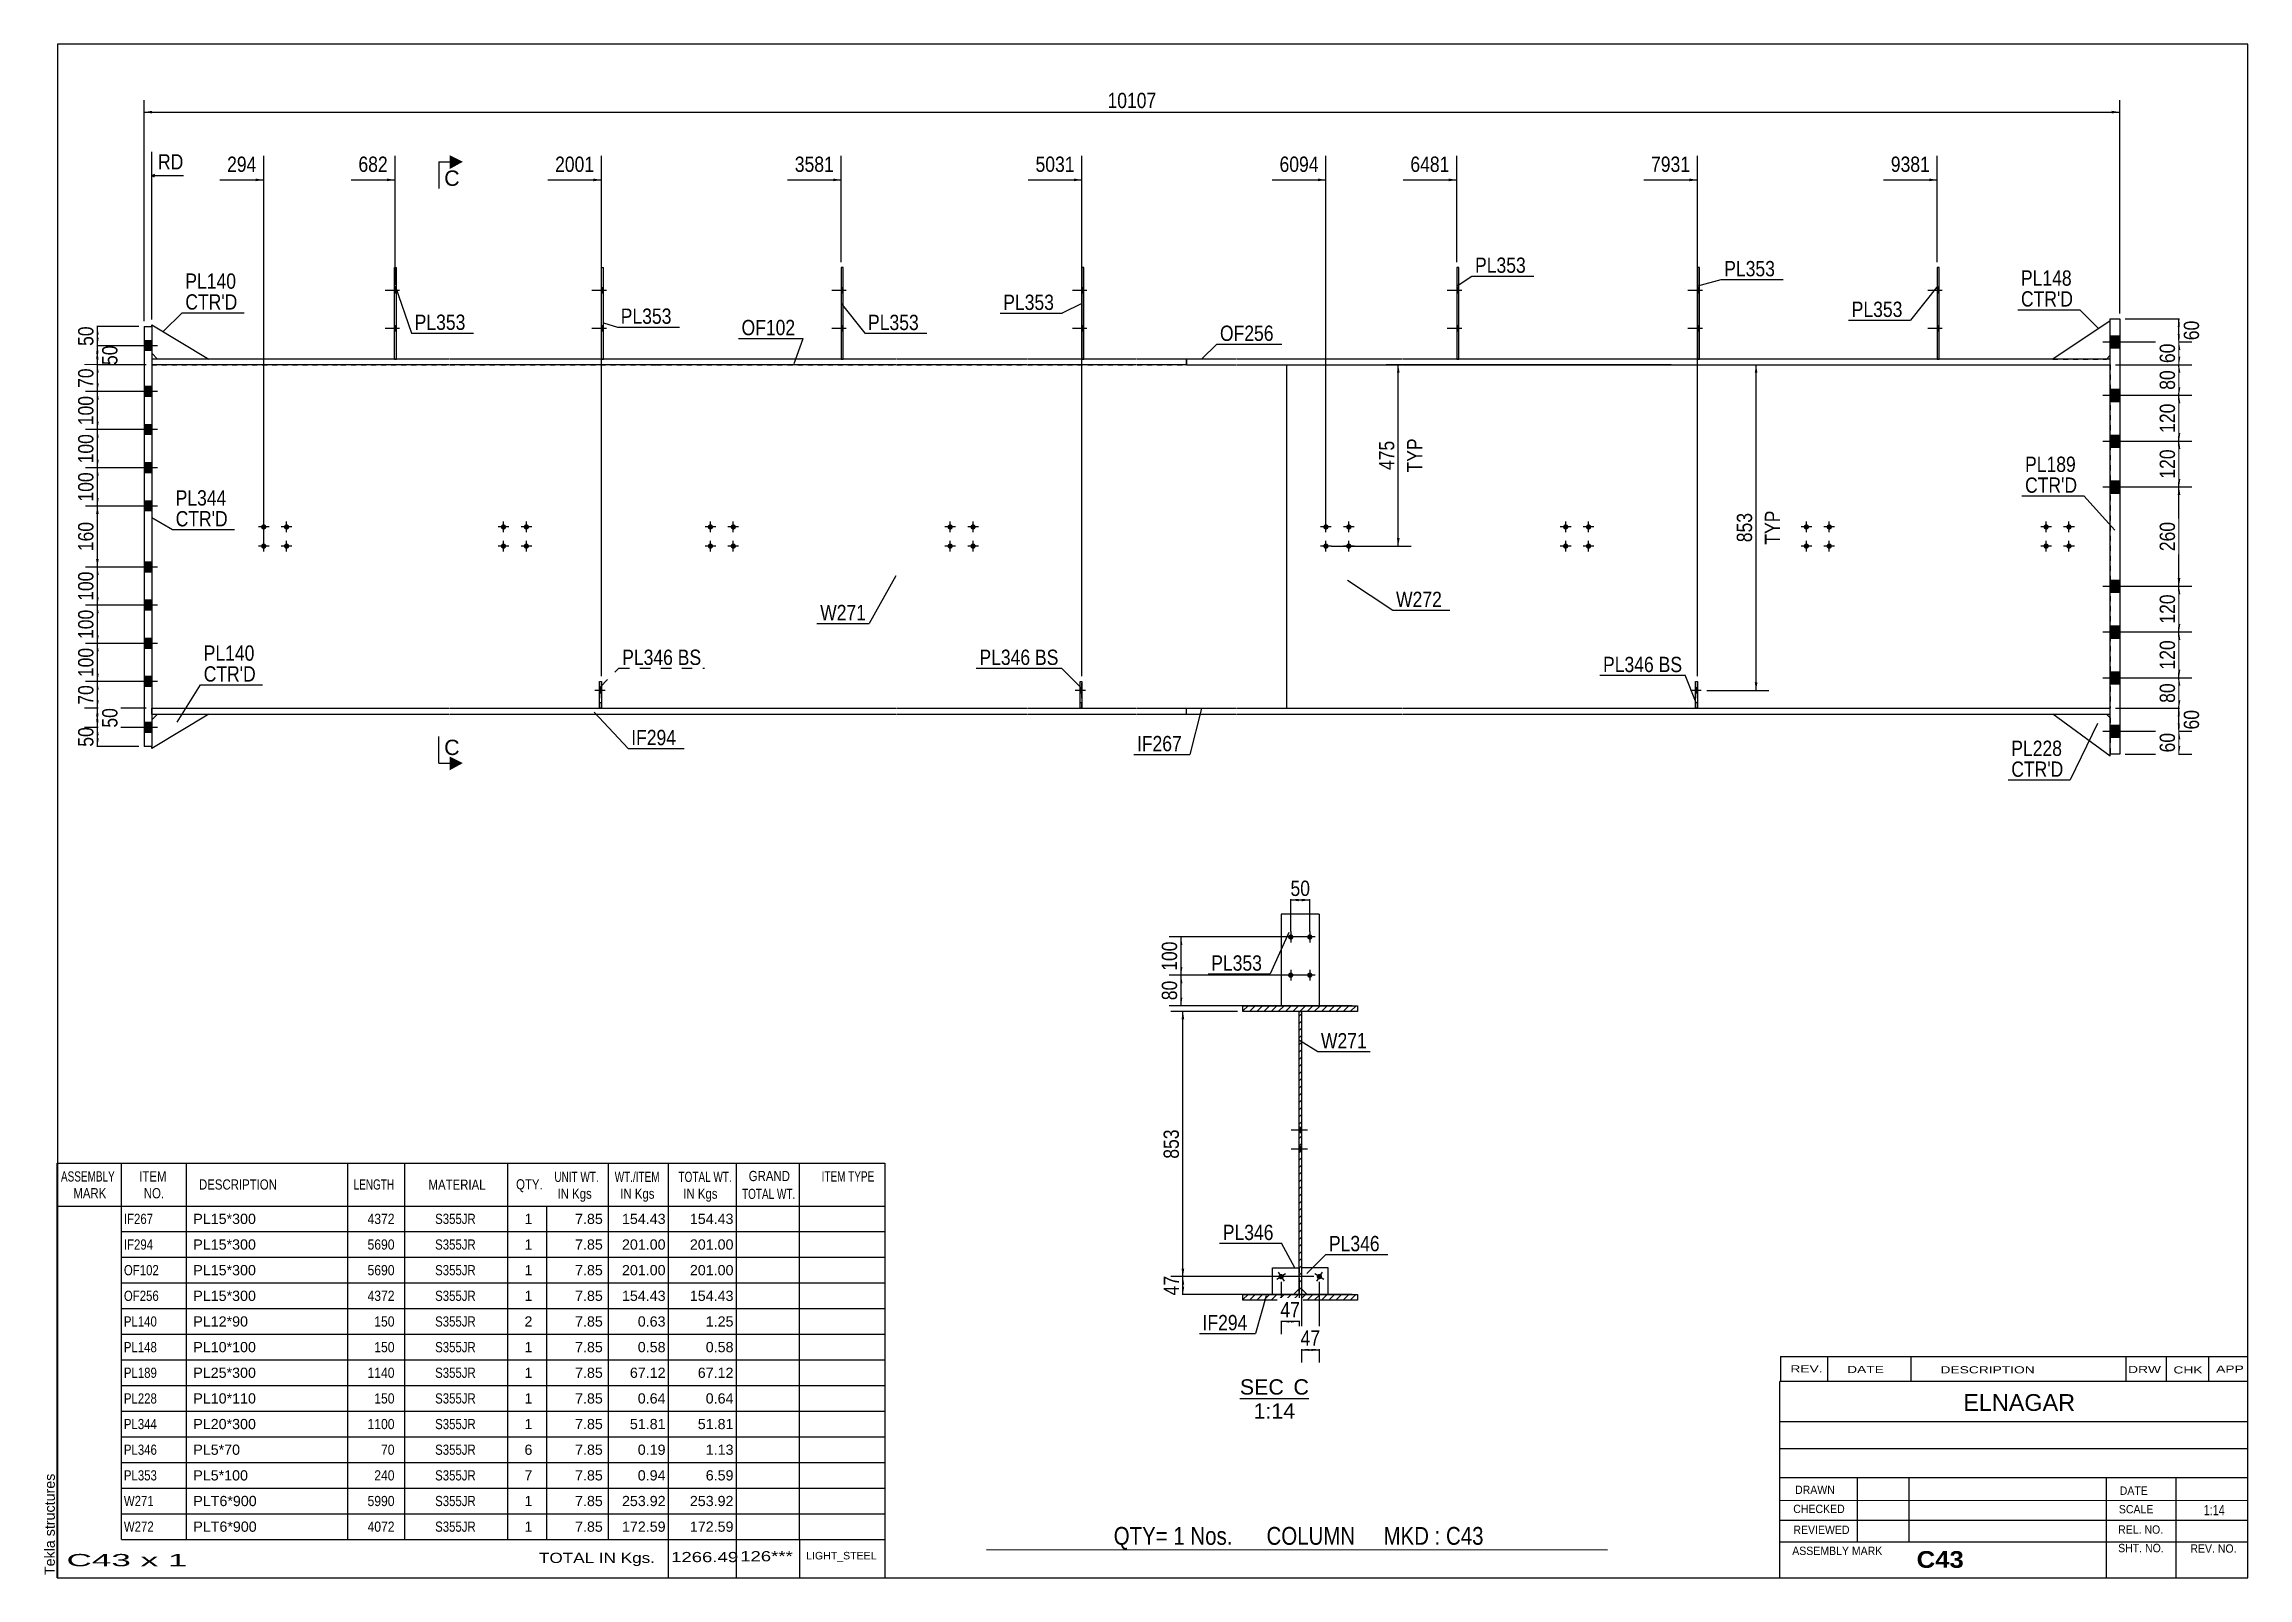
# Model space of a CAD drawing. Header units: millimetres. Extents: x -234 to 178, y -170 to 117.
import ezdxf

# ---------------------------------------------------------------- set-up
doc = ezdxf.new("R2010")
doc.units = ezdxf.units.MM
doc.linetypes.add('DXK_LINE_DOT1', pattern=[1.8814, 0.9407, -0.9407])
doc.linetypes.add('DXK_LINE_DOT2', pattern=[3.9198, 1.9599, -1.9599])
doc.styles.add('Arial', font='ARIAL.TTF', dxfattribs={"height": 0.2})
doc.styles.add('Arial Bold', font='ARIALBD.TTF', dxfattribs={"height": 0.2})
doc.styles.add('Arial Narrow', font='ARIALN.TTF', dxfattribs={"height": 0.2})

# ---------------------------------------------------------------- blocks, each defined once
blk = doc.blocks.new('Unknown-623355742-1210')
at = {"color": 5, "linetype": 'Continuous'}
for p, q in [((178.44, 117.15), (-231.56, 117.15)), ((-231.56, 117.15), (-231.56, -169.85)), ((178.44, -169.85), (178.44, 117.15)), ((-231.56, -169.85), (178.44, -169.85))]:
    blk.add_line(p, q, dxfattribs=at)
at = {"color": 174, "linetype": 'Continuous', "style": 'Arial'}
blk.add_text('Tekla structures', height=1.9102, rotation=90, dxfattribs=at).set_placement((-232.06, -169.35))
blk = doc.blocks.new('Unknown-623355742-14 - 1255')
at = {"color": 1, "linetype": 'Continuous'}
blk.add_line((-10.24, -136.32), (2.67, -136.32), dxfattribs=at)
at = {"color": 0, "linetype": 'Continuous'}
blk.add_wipeout([(-2.02, -135.57), (-2.02, -132.57), (-10.24, -132.57), (-10.24, -135.57)], dxfattribs=at)
blk.add_wipeout([(2.67, -135.57), (2.67, -132.57), (-0.22, -132.57), (-0.22, -135.57)], dxfattribs=at)
blk.add_wipeout([(0.11, -140.07), (0.11, -137.07), (-7.68, -137.07), (-7.68, -140.07)], dxfattribs=at)
at = {"color": 136, "linetype": 'Continuous', "style": 'Arial'}
for s, height, p in [('SEC', 2.865, (-10.24, -135.57)), ('C', 2.87, (-0.22, -135.57)), ('1:14', 2.865, (-7.68, -140.07))]:
    blk.add_text(s, height=height, dxfattribs=at).set_placement(p)
blk = doc.blocks.new('Part-623355742-1665 - 1533')
at = {"color": 2, "linetype": 'Continuous'}
for p, q in [((-130.09, -7.14), (-130.09, -2.14)), ((-130.09, -2.14), (-129.73, -2.14)), ((-129.73, -2.14), (-129.73, -7.14))]:
    blk.add_line(p, q, dxfattribs=at)
blk = doc.blocks.new('Bolt-623355742-1978 - 1533')
at = {"linetype": 'Continuous'}
for points in [[(-148.58, 26.79, -1), (-147.58, 26.79, -1)], [(-144.3, 26.79, -1), (-143.3, 26.79, -1)], [(-148.58, 23.21, -1), (-147.58, 23.21, -1)], [(-144.3, 23.21, -1), (-143.3, 23.21, -1)]]:
    blk.add_hatch(color=3, dxfattribs=at).paths.add_polyline_path(points)
at = {"color": 3, "linetype": 'Continuous'}
for p, q in [((-147.08, 26.79), (-149.08, 26.79)), ((-148.08, 25.79), (-148.08, 27.79)), ((-142.8, 26.79), (-144.8, 26.79)), ((-143.8, 25.79), (-143.8, 27.79)), ((-147.08, 23.21), (-149.08, 23.21)), ((-148.08, 22.21), (-148.08, 24.21)), ((-142.8, 23.21), (-144.8, 23.21)), ((-143.8, 22.21), (-143.8, 24.21))]:
    blk.add_line(p, q, dxfattribs=at)
blk = doc.blocks.new('Part-623355742-1618 - 1533')
at = {"color": 2, "linetype": 'Continuous'}
for p, q in [((75.05, -7.14), (75.05, -2.14)), ((75.05, -2.14), (75.41, -2.14)), ((75.41, -2.14), (75.41, -7.14))]:
    blk.add_line(p, q, dxfattribs=at)
at = {"color": 7, "linetype": 'DXK_LINE_DOT1'}
for p, q in [((75.05, -6.07), (75.41, -6.07)), ((75.41, -7.14), (75.05, -7.14))]:
    blk.add_line(p, q, dxfattribs=at)
blk = doc.blocks.new('Part-623355742-1554 - 1533')
at = {"color": 2, "linetype": 'Continuous'}
for p, q in [((-168.46, 58.21), (-168.46, 75.36)), ((-168.46, 75.36), (-168.11, 75.36)), ((-168.11, 58.21), (-168.11, 75.36))]:
    blk.add_line(p, q, dxfattribs=at)
at = {"color": 7, "linetype": 'DXK_LINE_DOT1'}
blk.add_line((-168.46, 58.21), (-168.11, 58.21), dxfattribs=at)
blk = doc.blocks.new('Part-623355742-1857 - 1533')
at = {"color": 2, "linetype": 'Continuous'}
for p, q in [((-213.93, 64.29), (-213.93, 64.64)), ((-213.93, 64.64), (-203.21, 58.21)), ((-213.93, 59.29), (-212.86, 58.21))]:
    blk.add_line(p, q, dxfattribs=at)
at = {"color": 7, "linetype": 'DXK_LINE_DOT1'}
for p, q in [((-213.93, 64.29), (-213.93, 59.29)), ((-203.21, 58.21), (-212.86, 58.21))]:
    blk.add_line(p, q, dxfattribs=at)
blk = doc.blocks.new('Bolt-623355742-1658 - 1533')
at = {"linetype": 'Continuous'}
for points in [[(5.37, 26.79, -1), (6.37, 26.79, -1)], [(9.65, 26.79, -1), (10.65, 26.79, -1)], [(5.37, 23.21, -1), (6.37, 23.21, -1)], [(9.65, 23.21, -1), (10.65, 23.21, -1)]]:
    blk.add_hatch(color=3, dxfattribs=at).paths.add_polyline_path(points)
at = {"color": 3, "linetype": 'Continuous'}
for p, q in [((6.87, 26.79), (4.87, 26.79)), ((5.87, 25.79), (5.87, 27.79)), ((11.15, 26.79), (9.15, 26.79)), ((10.15, 25.79), (10.15, 27.79)), ((6.87, 23.21), (4.87, 23.21)), ((5.87, 22.21), (5.87, 24.21)), ((11.15, 23.21), (9.15, 23.21)), ((10.15, 22.21), (10.15, 24.21))]:
    blk.add_line(p, q, dxfattribs=at)
blk = doc.blocks.new('Part-623355742-1539 - 1533')
at = {"color": 2, "linetype": 'Continuous'}
for p, q in [((-84.5, 75.36), (-84.86, 75.36)), ((-84.86, 75.36), (-84.86, 58.21)), ((-84.5, 58.21), (-84.5, 75.36))]:
    blk.add_line(p, q, dxfattribs=at)
at = {"color": 7, "linetype": 'DXK_LINE_DOT1'}
blk.add_line((-84.86, 58.21), (-84.5, 58.21), dxfattribs=at)
blk = doc.blocks.new('Part-623355742-1862 - 1533')
at = {"color": 2, "linetype": 'Continuous'}
for p, q in [((-203.21, -8.21), (-213.93, -14.64)), ((-212.86, -8.21), (-213.93, -9.29)), ((-213.93, -14.64), (-213.93, -14.29))]:
    blk.add_line(p, q, dxfattribs=at)
at = {"color": 7, "linetype": 'DXK_LINE_DOT1'}
for p, q in [((-212.86, -8.21), (-203.21, -8.21)), ((-213.93, -9.29), (-213.93, -14.29))]:
    blk.add_line(p, q, dxfattribs=at)
blk = doc.blocks.new('Part-623355742-1947 - 1533')
at = {"color": 2, "linetype": 'Continuous'}
for p, q in [((-20.21, 58.21), (-20.21, 57.14)), ((-10.92, 58.21), (-20.21, 58.21)), ((20.22, 58.21), (-10.82, 58.21)), ((40.57, 58.21), (20.32, 58.21)), ((65.1, 58.21), (40.67, 58.21)), ((85.63, 58.21), (65.2, 58.21)), ((110.15, 58.21), (85.73, 58.21)), ((130.5, 58.21), (110.25, 58.21)), ((152.66, 58.21), (130.6, 58.21)), ((152.66, 57.14), (152.66, 58.21)), ((-20.21, 57.14), (-10.92, 57.14)), ((-10.82, 57.14), (20.22, 57.14)), ((20.32, 57.14), (40.57, 57.14)), ((40.67, 57.14), (65.1, 57.14)), ((65.2, 57.14), (85.63, 57.14)), ((85.73, 57.14), (110.15, 57.14)), ((110.25, 57.14), (130.5, 57.14)), ((130.6, 57.14), (152.66, 57.14))]:
    blk.add_line(p, q, dxfattribs=at)
blk = doc.blocks.new('Bolt-623355742-1565 - 1533')
at = {"linetype": 'Continuous'}
for points in [[(30.72, 70.57), (30.72, 71.57), (30.36, 71.57), (30.36, 70.57)], [(30.72, 70.57), (30.72, 71.57), (30.36, 71.57), (30.36, 70.57)], [(30.72, 63.43), (30.72, 64.43), (30.36, 64.43), (30.36, 63.43)], [(30.72, 63.43), (30.72, 64.43), (30.36, 64.43), (30.36, 63.43)]]:
    blk.add_hatch(color=3, dxfattribs=at).paths.add_polyline_path(points)
at = {"color": 3, "linetype": 'Continuous'}
for p, q in [((31.29, 71.07), (28.57, 71.07)), ((31.29, 71.07), (28.57, 71.07)), ((30.72, 71.57), (30.36, 71.57)), ((30.72, 71.57), (30.36, 71.57)), ((30.72, 70.57), (30.36, 70.57)), ((30.72, 70.57), (30.36, 70.57)), ((31.29, 63.93), (28.57, 63.93)), ((31.29, 63.93), (28.57, 63.93)), ((30.72, 64.43), (30.36, 64.43)), ((30.72, 64.43), (30.36, 64.43)), ((30.72, 63.43), (30.36, 63.43)), ((30.72, 63.43), (30.36, 63.43))]:
    blk.add_line(p, q, dxfattribs=at)
blk = doc.blocks.new('Bolt-623355742-1566 - 1533')
at = {"linetype": 'Continuous'}
for points in [[(120.64, 70.57), (120.64, 71.57), (120.29, 71.57), (120.29, 70.57)], [(120.64, 70.57), (120.64, 71.57), (120.29, 71.57), (120.29, 70.57)], [(120.64, 63.43), (120.64, 64.43), (120.29, 64.43), (120.29, 63.43)], [(120.64, 63.43), (120.64, 64.43), (120.29, 64.43), (120.29, 63.43)]]:
    blk.add_hatch(color=3, dxfattribs=at).paths.add_polyline_path(points)
at = {"color": 3, "linetype": 'Continuous'}
for p, q in [((121.21, 71.07), (118.5, 71.07)), ((121.21, 71.07), (118.5, 71.07)), ((120.64, 71.57), (120.29, 71.57)), ((120.64, 71.57), (120.29, 71.57)), ((120.64, 70.57), (120.29, 70.57)), ((120.64, 70.57), (120.29, 70.57)), ((121.21, 63.93), (118.5, 63.93)), ((121.21, 63.93), (118.5, 63.93)), ((120.64, 64.43), (120.29, 64.43)), ((120.64, 64.43), (120.29, 64.43)), ((120.64, 63.43), (120.29, 63.43)), ((120.64, 63.43), (120.29, 63.43))]:
    blk.add_line(p, q, dxfattribs=at)
blk = doc.blocks.new('Bolt-623355742-1808 - 1533')
at = {"color": 3, "linetype": 'DXK_LINE_DOT2'}
for p, q in [((-39.13, -3.79), (-41.48, -3.79)), ((-39.81, -3.29), (-40.16, -3.29)), ((-39.81, -4.29), (-40.16, -4.29))]:
    blk.add_line(p, q, dxfattribs=at)
blk = doc.blocks.new('Bolt-623355742-1567 - 1533')
at = {"linetype": 'Continuous'}
blk.add_hatch(color=3, dxfattribs=at).paths.add_polyline_path([(75.41, -4.29), (75.41, -3.29), (75.05, -3.29), (75.05, -4.29)])
at = {"color": 3, "linetype": 'Continuous'}
for p, q in [((75.41, -3.29), (75.05, -3.29)), ((75.98, -3.79), (75.05, -3.79)), ((75.41, -4.29), (75.05, -4.29))]:
    blk.add_line(p, q, dxfattribs=at)
blk = doc.blocks.new('Bolt-623355742-1568 - 1533')
at = {"color": 3, "linetype": 'DXK_LINE_DOT2'}
for p, q in [((76.09, -3.79), (73.73, -3.79)), ((75.41, -3.29), (75.05, -3.29)), ((75.41, -4.29), (75.05, -4.29))]:
    blk.add_line(p, q, dxfattribs=at)
blk = doc.blocks.new('Bolt-623355742-1569 - 1533')
at = {"linetype": 'Continuous'}
for points in [[(75.77, 70.57), (75.77, 71.57), (75.41, 71.57), (75.41, 70.57)], [(75.77, 70.57), (75.77, 71.57), (75.41, 71.57), (75.41, 70.57)], [(75.77, 63.43), (75.77, 64.43), (75.41, 64.43), (75.41, 63.43)], [(75.77, 63.43), (75.77, 64.43), (75.41, 64.43), (75.41, 63.43)]]:
    blk.add_hatch(color=3, dxfattribs=at).paths.add_polyline_path(points)
at = {"color": 3, "linetype": 'Continuous'}
for p, q in [((76.34, 71.07), (73.63, 71.07)), ((76.34, 71.07), (73.63, 71.07)), ((75.77, 71.57), (75.41, 71.57)), ((75.77, 71.57), (75.41, 71.57)), ((75.77, 70.57), (75.41, 70.57)), ((75.77, 70.57), (75.41, 70.57)), ((76.34, 63.93), (73.63, 63.93)), ((76.34, 63.93), (73.63, 63.93)), ((75.77, 64.43), (75.41, 64.43)), ((75.77, 64.43), (75.41, 64.43)), ((75.77, 63.43), (75.41, 63.43)), ((75.77, 63.43), (75.41, 63.43))]:
    blk.add_line(p, q, dxfattribs=at)
blk = doc.blocks.new('Part-623355742-1779 - 1533')
at = {"color": 2, "linetype": 'Continuous'}
for p, q in [((152.66, 65.71), (154.45, 65.71)), ((152.66, -15.71), (152.66, 65.71)), ((154.45, 65.71), (154.45, -15.71)), ((154.45, -15.71), (152.66, -15.71))]:
    blk.add_line(p, q, dxfattribs=at)
blk = doc.blocks.new('Part-623355742-1651 - 1533')
at = {"color": 7, "linetype": 'DXK_LINE_DOT1'}
for p, q in [((-130.09, -7.14), (-130.09, -2.14)), ((-130.09, -2.14), (-129.73, -2.14)), ((-129.73, -7.14), (-129.73, -2.14)), ((-130.09, -6.07), (-129.73, -6.07)), ((-129.73, -7.14), (-130.09, -7.14))]:
    blk.add_line(p, q, dxfattribs=at)
blk = doc.blocks.new('Part-623355742-1591 - 1533')
at = {"color": 2, "linetype": 'Continuous'}
for p, q in [((30.72, 75.36), (30.36, 75.36)), ((30.36, 75.36), (30.36, 58.21)), ((30.72, 58.21), (30.72, 75.36))]:
    blk.add_line(p, q, dxfattribs=at)
at = {"color": 7, "linetype": 'DXK_LINE_DOT1'}
blk.add_line((30.36, 58.21), (30.72, 58.21), dxfattribs=at)
blk = doc.blocks.new('Bolt-623355742-1660 - 1533')
at = {"linetype": 'Continuous'}
for points in [[(-129.38, 70.57), (-129.38, 71.57), (-129.73, 71.57), (-129.73, 70.57)], [(-129.38, 70.57), (-129.38, 71.57), (-129.73, 71.57), (-129.73, 70.57)], [(-129.38, 63.43), (-129.38, 64.43), (-129.73, 64.43), (-129.73, 63.43)], [(-129.38, 63.43), (-129.38, 64.43), (-129.73, 64.43), (-129.73, 63.43)]]:
    blk.add_hatch(color=3, dxfattribs=at).paths.add_polyline_path(points)
at = {"color": 3, "linetype": 'Continuous'}
for p, q in [((-128.8, 71.07), (-131.52, 71.07)), ((-128.8, 71.07), (-131.52, 71.07)), ((-129.38, 71.57), (-129.73, 71.57)), ((-129.38, 71.57), (-129.73, 71.57)), ((-129.38, 70.57), (-129.73, 70.57)), ((-129.38, 70.57), (-129.73, 70.57)), ((-128.8, 63.93), (-131.52, 63.93)), ((-128.8, 63.93), (-131.52, 63.93)), ((-129.38, 64.43), (-129.73, 64.43)), ((-129.38, 64.43), (-129.73, 64.43)), ((-129.38, 63.43), (-129.73, 63.43)), ((-129.38, 63.43), (-129.73, 63.43))]:
    blk.add_line(p, q, dxfattribs=at)
blk = doc.blocks.new('Bolt-623355742-1979 - 1533')
at = {"linetype": 'Continuous'}
for points in [[(-193.46, 26.79, -1), (-192.46, 26.79, -1)], [(-189.17, 26.79, -1), (-188.17, 26.79, -1)], [(-193.46, 23.21, -1), (-192.46, 23.21, -1)], [(-189.17, 23.21, -1), (-188.17, 23.21, -1)]]:
    blk.add_hatch(color=3, dxfattribs=at).paths.add_polyline_path(points)
at = {"color": 3, "linetype": 'Continuous'}
for p, q in [((-191.96, 26.79), (-193.96, 26.79)), ((-192.96, 25.79), (-192.96, 27.79)), ((-187.67, 26.79), (-189.67, 26.79)), ((-188.67, 25.79), (-188.67, 27.79)), ((-191.96, 23.21), (-193.96, 23.21)), ((-192.96, 22.21), (-192.96, 24.21)), ((-187.67, 23.21), (-189.67, 23.21)), ((-188.67, 22.21), (-188.67, 24.21))]:
    blk.add_line(p, q, dxfattribs=at)
blk = doc.blocks.new('Part-623355742-1596 - 1533')
at = {"color": 2, "linetype": 'Continuous'}
for p, q in [((120.64, 75.36), (120.29, 75.36)), ((120.29, 75.36), (120.29, 58.21)), ((120.64, 58.21), (120.64, 75.36))]:
    blk.add_line(p, q, dxfattribs=at)
at = {"color": 7, "linetype": 'DXK_LINE_DOT1'}
blk.add_line((120.29, 58.21), (120.64, 58.21), dxfattribs=at)
blk = doc.blocks.new('Part-623355742-1640 - 1533')
at = {"color": 7, "linetype": 'DXK_LINE_DOT1'}
for p, q in [((75.05, -7.14), (75.05, -2.14)), ((75.05, -2.14), (75.41, -2.14)), ((75.41, -7.14), (75.41, -2.14))]:
    blk.add_line(p, q, dxfattribs=at)
blk = doc.blocks.new('Part-623355742-1645 - 1533')
at = {"color": 2, "linetype": 'Continuous'}
for p, q in [((75.77, 75.36), (75.41, 75.36)), ((75.41, 75.36), (75.41, 58.21)), ((75.77, 58.21), (75.77, 75.36))]:
    blk.add_line(p, q, dxfattribs=at)
at = {"color": 7, "linetype": 'DXK_LINE_DOT1'}
blk.add_line((75.41, 58.21), (75.77, 58.21), dxfattribs=at)
blk = doc.blocks.new('Bolt-623355742-1646 - 1533')
at = {"linetype": 'Continuous'}
for points in [[(-168.11, 70.57), (-168.11, 71.57), (-168.46, 71.57), (-168.46, 70.57)], [(-168.11, 70.57), (-168.11, 71.57), (-168.46, 71.57), (-168.46, 70.57)], [(-168.11, 63.43), (-168.11, 64.43), (-168.46, 64.43), (-168.46, 63.43)], [(-168.11, 63.43), (-168.11, 64.43), (-168.46, 64.43), (-168.46, 63.43)]]:
    blk.add_hatch(color=3, dxfattribs=at).paths.add_polyline_path(points)
at = {"color": 3, "linetype": 'Continuous'}
for p, q in [((-167.54, 71.07), (-170.25, 71.07)), ((-167.54, 71.07), (-170.25, 71.07)), ((-168.11, 71.57), (-168.46, 71.57)), ((-168.11, 71.57), (-168.46, 71.57)), ((-168.11, 70.57), (-168.46, 70.57)), ((-168.11, 70.57), (-168.46, 70.57)), ((-167.54, 63.93), (-170.25, 63.93)), ((-167.54, 63.93), (-170.25, 63.93)), ((-168.11, 64.43), (-168.46, 64.43)), ((-168.11, 64.43), (-168.46, 64.43)), ((-168.11, 63.43), (-168.46, 63.43)), ((-168.11, 63.43), (-168.46, 63.43))]:
    blk.add_line(p, q, dxfattribs=at)
blk = doc.blocks.new('Bolt-623355742-1657 - 1533')
at = {"color": 3, "linetype": 'DXK_LINE_DOT2'}
for p, q in [((-129.05, -3.79), (-131.41, -3.79)), ((-129.73, -3.29), (-130.09, -3.29)), ((-129.73, -4.29), (-130.09, -4.29))]:
    blk.add_line(p, q, dxfattribs=at)
blk = doc.blocks.new('Bolt-623355742-1659 - 1533')
at = {"linetype": 'Continuous'}
blk.add_hatch(color=3, dxfattribs=at).paths.add_polyline_path([(-129.73, -4.29), (-129.73, -3.29), (-130.09, -3.29), (-130.09, -4.29)])
at = {"color": 3, "linetype": 'Continuous'}
for p, q in [((-129.73, -3.29), (-130.09, -3.29)), ((-129.16, -3.79), (-130.09, -3.79)), ((-129.73, -4.29), (-130.09, -4.29))]:
    blk.add_line(p, q, dxfattribs=at)
blk = doc.blocks.new('Part-623355742-1670 - 1533')
at = {"color": 7, "linetype": 'DXK_LINE_DOT1'}
for p, q in [((-40.16, -7.14), (-40.16, -2.14)), ((-40.16, -2.14), (-39.81, -2.14)), ((-39.81, -7.14), (-39.81, -2.14)), ((-40.16, -6.07), (-39.81, -6.07)), ((-39.81, -7.14), (-40.16, -7.14))]:
    blk.add_line(p, q, dxfattribs=at)
blk = doc.blocks.new('Part-623355742-1675 - 1533')
at = {"color": 2, "linetype": 'Continuous'}
for p, q in [((-40.16, -7.14), (-40.16, -2.14)), ((-40.16, -2.14), (-39.81, -2.14)), ((-39.81, -2.14), (-39.81, -7.14))]:
    blk.add_line(p, q, dxfattribs=at)
blk = doc.blocks.new('Bolt-623355742-1807 - 1533')
at = {"linetype": 'Continuous'}
for points in [[(-84.5, 70.57), (-84.5, 71.57), (-84.86, 71.57), (-84.86, 70.57)], [(-84.5, 70.57), (-84.5, 71.57), (-84.86, 71.57), (-84.86, 70.57)], [(-84.5, 63.43), (-84.5, 64.43), (-84.86, 64.43), (-84.86, 63.43)], [(-84.5, 63.43), (-84.5, 64.43), (-84.86, 64.43), (-84.86, 63.43)]]:
    blk.add_hatch(color=3, dxfattribs=at).paths.add_polyline_path(points)
at = {"color": 3, "linetype": 'Continuous'}
for p, q in [((-83.93, 71.07), (-86.64, 71.07)), ((-83.93, 71.07), (-86.64, 71.07)), ((-84.5, 71.57), (-84.86, 71.57)), ((-84.5, 71.57), (-84.86, 71.57)), ((-84.5, 70.57), (-84.86, 70.57)), ((-84.5, 70.57), (-84.86, 70.57)), ((-83.93, 63.93), (-86.64, 63.93)), ((-83.93, 63.93), (-86.64, 63.93)), ((-84.5, 64.43), (-84.86, 64.43)), ((-84.5, 64.43), (-84.86, 64.43)), ((-84.5, 63.43), (-84.86, 63.43)), ((-84.5, 63.43), (-84.86, 63.43))]:
    blk.add_line(p, q, dxfattribs=at)
blk = doc.blocks.new('Part-623355742-1728 - 1533')
at = {"color": 2, "linetype": 'Continuous'}
for p, q in [((152.66, -16.07), (141.95, -8.21)), ((151.95, -8.21), (152.66, -8.93)), ((152.66, -16.07), (152.66, -15.71))]:
    blk.add_line(p, q, dxfattribs=at)
at = {"color": 7, "linetype": 'DXK_LINE_DOT1'}
for p, q in [((141.95, -8.21), (151.95, -8.21)), ((152.66, -8.93), (152.66, -15.71))]:
    blk.add_line(p, q, dxfattribs=at)
blk = doc.blocks.new('Part-623355742-1821 - 1533')
at = {"color": 2, "linetype": 'Continuous'}
for p, q in [((-129.73, 58.21), (-129.73, 75.36)), ((-129.73, 75.36), (-129.38, 75.36)), ((-129.38, 58.21), (-129.38, 75.36))]:
    blk.add_line(p, q, dxfattribs=at)
at = {"color": 7, "linetype": 'DXK_LINE_DOT1'}
blk.add_line((-129.73, 58.21), (-129.38, 58.21), dxfattribs=at)
blk = doc.blocks.new('Part-623355742-1750 - 1533')
at = {"color": 2, "linetype": 'Continuous'}
blk.add_line((-1.53, 57.14), (-1.53, -7.14), dxfattribs=at)
at = {"color": 7, "linetype": 'DXK_LINE_DOT1'}
for p, q in [((-1.53, 57.14), (20.22, 57.14)), ((20.32, 57.14), (40.57, 57.14)), ((40.67, 57.14), (65.1, 57.14)), ((65.2, 57.14), (85.63, 57.14)), ((85.73, 57.14), (110.15, 57.14)), ((110.25, 57.14), (130.5, 57.14)), ((130.6, 57.14), (152.66, 57.14)), ((152.66, 57.14), (152.66, -7.14)), ((-1.53, -7.14), (20.22, -7.14)), ((20.32, -7.14), (40.57, -7.14)), ((40.67, -7.14), (65.1, -7.14)), ((65.2, -7.14), (75.05, -7.14)), ((75.41, -7.14), (85.63, -7.14)), ((85.73, -7.14), (110.15, -7.14)), ((110.25, -7.14), (130.5, -7.14)), ((130.6, -7.14), (152.66, -7.14))]:
    blk.add_line(p, q, dxfattribs=at)
blk = doc.blocks.new('Part-623355742-1806 - 1533')
at = {"color": 2, "linetype": 'Continuous'}
for p, q in [((-20.21, -8.21), (-20.21, -7.14)), ((-20.21, -7.14), (-10.92, -7.14)), ((-20.21, -8.21), (-10.92, -8.21)), ((-10.82, -7.14), (20.22, -7.14)), ((-10.82, -8.21), (20.22, -8.21)), ((20.32, -7.14), (40.57, -7.14)), ((20.32, -8.21), (40.57, -8.21)), ((40.67, -7.14), (65.1, -7.14)), ((40.67, -8.21), (65.1, -8.21)), ((65.2, -7.14), (85.63, -7.14)), ((65.2, -8.21), (85.63, -8.21)), ((85.73, -7.14), (110.15, -7.14)), ((85.73, -8.21), (110.15, -8.21)), ((110.25, -7.14), (130.5, -7.14)), ((110.25, -8.21), (130.5, -8.21)), ((130.6, -7.14), (152.66, -7.14)), ((130.6, -8.21), (152.66, -8.21)), ((152.66, -8.21), (152.66, -7.14))]:
    blk.add_line(p, q, dxfattribs=at)
blk = doc.blocks.new('Bolt-623355742-1809 - 1533')
at = {"linetype": 'Continuous'}
blk.add_hatch(color=3, dxfattribs=at).paths.add_polyline_path([(-39.81, -4.29), (-39.81, -3.29), (-40.16, -3.29), (-40.16, -4.29)])
at = {"color": 3, "linetype": 'Continuous'}
for p, q in [((-39.81, -3.29), (-40.16, -3.29)), ((-39.23, -3.79), (-40.16, -3.79)), ((-39.81, -4.29), (-40.16, -4.29))]:
    blk.add_line(p, q, dxfattribs=at)
blk = doc.blocks.new('Bolt-623355742-1810 - 1533')
at = {"linetype": 'Continuous'}
for points in [[(-64.97, 26.79, -1), (-63.97, 26.79, -1)], [(-60.69, 26.79, -1), (-59.69, 26.79, -1)], [(-64.97, 23.21, -1), (-63.97, 23.21, -1)], [(-60.69, 23.21, -1), (-59.69, 23.21, -1)]]:
    blk.add_hatch(color=3, dxfattribs=at).paths.add_polyline_path(points)
at = {"color": 3, "linetype": 'Continuous'}
for p, q in [((-63.47, 26.79), (-65.47, 26.79)), ((-64.47, 25.79), (-64.47, 27.79)), ((-59.19, 26.79), (-61.19, 26.79)), ((-60.19, 25.79), (-60.19, 27.79)), ((-63.47, 23.21), (-65.47, 23.21)), ((-64.47, 22.21), (-64.47, 24.21)), ((-59.19, 23.21), (-61.19, 23.21)), ((-60.19, 22.21), (-60.19, 24.21))]:
    blk.add_line(p, q, dxfattribs=at)
blk = doc.blocks.new('Bolt-623355742-1811 - 1533')
at = {"linetype": 'Continuous'}
for points in [[(-39.45, 70.57), (-39.45, 71.57), (-39.81, 71.57), (-39.81, 70.57)], [(-39.45, 70.57), (-39.45, 71.57), (-39.81, 71.57), (-39.81, 70.57)], [(-39.45, 63.43), (-39.45, 64.43), (-39.81, 64.43), (-39.81, 63.43)], [(-39.45, 63.43), (-39.45, 64.43), (-39.81, 64.43), (-39.81, 63.43)]]:
    blk.add_hatch(color=3, dxfattribs=at).paths.add_polyline_path(points)
at = {"color": 3, "linetype": 'Continuous'}
for p, q in [((-38.88, 71.07), (-41.59, 71.07)), ((-38.88, 71.07), (-41.59, 71.07)), ((-39.45, 71.57), (-39.81, 71.57)), ((-39.45, 71.57), (-39.81, 71.57)), ((-39.45, 70.57), (-39.81, 70.57)), ((-39.45, 70.57), (-39.81, 70.57)), ((-38.88, 63.93), (-41.59, 63.93)), ((-38.88, 63.93), (-41.59, 63.93)), ((-39.45, 64.43), (-39.81, 64.43)), ((-39.45, 64.43), (-39.81, 64.43)), ((-39.45, 63.43), (-39.81, 63.43)), ((-39.45, 63.43), (-39.81, 63.43))]:
    blk.add_line(p, q, dxfattribs=at)
blk = doc.blocks.new('Part-623355742-1816 - 1533')
at = {"color": 2, "linetype": 'Continuous'}
for p, q in [((-39.45, 75.36), (-39.81, 75.36)), ((-39.81, 75.36), (-39.81, 58.21)), ((-39.45, 58.21), (-39.45, 75.36))]:
    blk.add_line(p, q, dxfattribs=at)
at = {"color": 7, "linetype": 'DXK_LINE_DOT1'}
blk.add_line((-39.81, 58.21), (-39.45, 58.21), dxfattribs=at)
blk = doc.blocks.new('Bolt-623355742-1822 - 1533')
at = {"linetype": 'Continuous'}
for points in [[(-215.36, 61.64), (-215.36, 59.79), (-213.93, 59.79), (-213.93, 61.64)], [(-215.36, 61.64), (-215.36, 59.79), (-213.93, 59.79), (-213.93, 61.64)], [(-215.36, 53.07), (-215.36, 51.21), (-213.93, 51.21), (-213.93, 53.07)], [(-215.36, 53.07), (-215.36, 51.21), (-213.93, 51.21), (-213.93, 53.07)], [(-215.36, 45.93), (-215.36, 44.07), (-213.93, 44.07), (-213.93, 45.93)], [(-215.36, 45.93), (-215.36, 44.07), (-213.93, 44.07), (-213.93, 45.93)], [(-215.36, 38.79), (-215.36, 36.93), (-213.93, 36.93), (-213.93, 38.79)], [(-215.36, 38.79), (-215.36, 36.93), (-213.93, 36.93), (-213.93, 38.79)], [(-215.36, 31.64), (-215.36, 29.79), (-213.93, 29.79), (-213.93, 31.64)], [(-215.36, 31.64), (-215.36, 29.79), (-213.93, 29.79), (-213.93, 31.64)], [(-215.36, 20.21), (-215.36, 18.36), (-213.93, 18.36), (-213.93, 20.21)], [(-215.36, 20.21), (-215.36, 18.36), (-213.93, 18.36), (-213.93, 20.21)], [(-215.36, 13.07), (-215.36, 11.21), (-213.93, 11.21), (-213.93, 13.07)], [(-215.36, 13.07), (-215.36, 11.21), (-213.93, 11.21), (-213.93, 13.07)], [(-215.36, 5.93), (-215.36, 4.07), (-213.93, 4.07), (-213.93, 5.93)], [(-215.36, 5.93), (-215.36, 4.07), (-213.93, 4.07), (-213.93, 5.93)], [(-215.36, -1.21), (-215.36, -3.07), (-213.93, -3.07), (-213.93, -1.21)], [(-215.36, -1.21), (-215.36, -3.07), (-213.93, -3.07), (-213.93, -1.21)], [(-215.36, -9.79), (-215.36, -11.64), (-213.93, -11.64), (-213.93, -9.79)], [(-215.36, -9.79), (-215.36, -11.64), (-213.93, -11.64), (-213.93, -9.79)]]:
    blk.add_hatch(color=3, dxfattribs=at).paths.add_polyline_path(points)
at = {"color": 3, "linetype": 'Continuous'}
for p, q in [((-212.86, 60.71), (-219.29, 60.71)), ((-212.86, 60.71), (-219.29, 60.71)), ((-213.93, 61.64), (-215.36, 61.64)), ((-213.93, 61.64), (-215.36, 61.64)), ((-213.93, 59.79), (-215.36, 59.79)), ((-213.93, 59.79), (-215.36, 59.79)), ((-212.86, 52.14), (-219.29, 52.14)), ((-212.86, 52.14), (-219.29, 52.14)), ((-213.93, 53.07), (-215.36, 53.07)), ((-213.93, 53.07), (-215.36, 53.07)), ((-213.93, 51.21), (-215.36, 51.21)), ((-213.93, 51.21), (-215.36, 51.21)), ((-213.93, 45.93), (-215.36, 45.93)), ((-213.93, 45.93), (-215.36, 45.93)), ((-212.86, 45), (-219.29, 45)), ((-212.86, 45), (-219.29, 45)), ((-213.93, 44.07), (-215.36, 44.07)), ((-213.93, 44.07), (-215.36, 44.07)), ((-212.86, 37.86), (-219.29, 37.86)), ((-212.86, 37.86), (-219.29, 37.86)), ((-213.93, 38.79), (-215.36, 38.79)), ((-213.93, 38.79), (-215.36, 38.79)), ((-213.93, 36.93), (-215.36, 36.93)), ((-213.93, 36.93), (-215.36, 36.93)), ((-212.86, 30.71), (-219.29, 30.71)), ((-212.86, 30.71), (-219.29, 30.71)), ((-213.93, 31.64), (-215.36, 31.64)), ((-213.93, 31.64), (-215.36, 31.64)), ((-213.93, 29.79), (-215.36, 29.79)), ((-213.93, 29.79), (-215.36, 29.79)), ((-212.86, 19.29), (-219.29, 19.29)), ((-212.86, 19.29), (-219.29, 19.29)), ((-213.93, 20.21), (-215.36, 20.21)), ((-213.93, 20.21), (-215.36, 20.21)), ((-213.93, 18.36), (-215.36, 18.36)), ((-213.93, 18.36), (-215.36, 18.36)), ((-213.93, 13.07), (-215.36, 13.07)), ((-213.93, 13.07), (-215.36, 13.07)), ((-212.86, 12.14), (-219.29, 12.14)), ((-212.86, 12.14), (-219.29, 12.14)), ((-213.93, 11.21), (-215.36, 11.21)), ((-213.93, 11.21), (-215.36, 11.21)), ((-212.86, 5), (-219.29, 5)), ((-212.86, 5), (-219.29, 5)), ((-213.93, 5.93), (-215.36, 5.93)), ((-213.93, 5.93), (-215.36, 5.93)), ((-213.93, 4.07), (-215.36, 4.07)), ((-213.93, 4.07), (-215.36, 4.07)), ((-212.86, -2.14), (-219.29, -2.14)), ((-212.86, -2.14), (-219.29, -2.14)), ((-213.93, -1.21), (-215.36, -1.21)), ((-213.93, -1.21), (-215.36, -1.21)), ((-213.93, -3.07), (-215.36, -3.07)), ((-213.93, -3.07), (-215.36, -3.07)), ((-212.86, -10.71), (-219.29, -10.71)), ((-212.86, -10.71), (-219.29, -10.71)), ((-213.93, -9.79), (-215.36, -9.79)), ((-213.93, -9.79), (-215.36, -9.79)), ((-213.93, -11.64), (-215.36, -11.64)), ((-213.93, -11.64), (-215.36, -11.64))]:
    blk.add_line(p, q, dxfattribs=at)
blk = doc.blocks.new('Bolt-623355742-1823 - 1533')
at = {"linetype": 'Continuous'}
for points in [[(152.66, 62.57), (152.66, 60.29), (154.45, 60.29), (154.45, 62.57)], [(152.66, 62.57), (152.66, 60.29), (154.45, 60.29), (154.45, 62.57)], [(152.66, 52.57), (152.66, 50.29), (154.45, 50.29), (154.45, 52.57)], [(152.66, 52.57), (152.66, 50.29), (154.45, 50.29), (154.45, 52.57)], [(152.66, 44), (152.66, 41.71), (154.45, 41.71), (154.45, 44)], [(152.66, 44), (152.66, 41.71), (154.45, 41.71), (154.45, 44)], [(152.66, 35.43), (152.66, 33.14), (154.45, 33.14), (154.45, 35.43)], [(152.66, 35.43), (152.66, 33.14), (154.45, 33.14), (154.45, 35.43)], [(152.66, 16.86), (152.66, 14.57), (154.45, 14.57), (154.45, 16.86)], [(152.66, 16.86), (152.66, 14.57), (154.45, 14.57), (154.45, 16.86)], [(152.66, 8.29), (152.66, 6), (154.45, 6), (154.45, 8.29)], [(152.66, 8.29), (152.66, 6), (154.45, 6), (154.45, 8.29)], [(152.66, -0.29), (152.66, -2.57), (154.45, -2.57), (154.45, -0.29)], [(152.66, -0.29), (152.66, -2.57), (154.45, -2.57), (154.45, -0.29)], [(152.66, -10.29), (152.66, -12.57), (154.45, -12.57), (154.45, -10.29)], [(152.66, -10.29), (152.66, -12.57), (154.45, -12.57), (154.45, -10.29)]]:
    blk.add_hatch(color=3, dxfattribs=at).paths.add_polyline_path(points)
at = {"color": 3, "linetype": 'Continuous'}
for p, q in [((152.66, 62.57), (154.45, 62.57)), ((152.66, 62.57), (154.45, 62.57)), ((151.31, 61.43), (159.09, 61.43)), ((151.31, 61.43), (159.09, 61.43)), ((152.66, 60.29), (154.45, 60.29)), ((152.66, 60.29), (154.45, 60.29)), ((151.31, 51.43), (159.09, 51.43)), ((151.31, 51.43), (159.09, 51.43)), ((152.66, 52.57), (154.45, 52.57)), ((152.66, 52.57), (154.45, 52.57)), ((152.66, 50.29), (154.45, 50.29)), ((152.66, 50.29), (154.45, 50.29)), ((151.31, 42.86), (159.09, 42.86)), ((151.31, 42.86), (159.09, 42.86)), ((152.66, 44), (154.45, 44)), ((152.66, 44), (154.45, 44)), ((152.66, 41.71), (154.45, 41.71)), ((152.66, 41.71), (154.45, 41.71)), ((151.31, 34.29), (159.09, 34.29)), ((151.31, 34.29), (159.09, 34.29)), ((152.66, 35.43), (154.45, 35.43)), ((152.66, 35.43), (154.45, 35.43)), ((152.66, 33.14), (154.45, 33.14)), ((152.66, 33.14), (154.45, 33.14)), ((152.66, 16.86), (154.45, 16.86)), ((152.66, 16.86), (154.45, 16.86)), ((151.31, 15.71), (159.09, 15.71)), ((151.31, 15.71), (159.09, 15.71)), ((152.66, 14.57), (154.45, 14.57)), ((152.66, 14.57), (154.45, 14.57)), ((152.66, 8.29), (154.45, 8.29)), ((152.66, 8.29), (154.45, 8.29)), ((151.31, 7.14), (159.09, 7.14)), ((151.31, 7.14), (159.09, 7.14)), ((152.66, 6), (154.45, 6)), ((152.66, 6), (154.45, 6)), ((151.31, -1.43), (159.09, -1.43)), ((151.31, -1.43), (159.09, -1.43)), ((152.66, -0.29), (154.45, -0.29)), ((152.66, -0.29), (154.45, -0.29)), ((152.66, -2.57), (154.45, -2.57)), ((152.66, -2.57), (154.45, -2.57)), ((151.31, -11.43), (159.09, -11.43)), ((151.31, -11.43), (159.09, -11.43)), ((152.66, -10.29), (154.45, -10.29)), ((152.66, -10.29), (154.45, -10.29)), ((152.66, -12.57), (154.45, -12.57)), ((152.66, -12.57), (154.45, -12.57))]:
    blk.add_line(p, q, dxfattribs=at)
blk = doc.blocks.new('Part-623355742-1828 - 1533')
at = {"color": 7, "linetype": 'DXK_LINE_DOT1'}
for p, q in [((-213.93, 57.14), (-213.93, -7.14)), ((-213.93, 57.14), (-178.6, 57.14)), ((-178.5, 57.14), (-158.25, 57.14)), ((-158.15, 57.14), (-119.52, 57.14)), ((-119.42, 57.14), (-94.99, 57.14)), ((-94.89, 57.14), (-74.64, 57.14)), ((-74.54, 57.14), (-50.12, 57.14)), ((-50.02, 57.14), (-29.59, 57.14)), ((-29.49, 57.14), (-10.92, 57.14)), ((-10.82, 57.14), (-1.53, 57.14)), ((-213.93, -7.14), (-178.6, -7.14)), ((-178.5, -7.14), (-158.25, -7.14)), ((-158.15, -7.14), (-130.09, -7.14)), ((-129.73, -7.14), (-119.52, -7.14)), ((-119.42, -7.14), (-94.99, -7.14)), ((-94.89, -7.14), (-74.64, -7.14)), ((-74.54, -7.14), (-50.12, -7.14)), ((-50.02, -7.14), (-40.16, -7.14)), ((-39.81, -7.14), (-29.59, -7.14)), ((-29.49, -7.14), (-10.92, -7.14)), ((-10.82, -7.14), (-1.53, -7.14))]:
    blk.add_line(p, q, dxfattribs=at)
at = {"color": 2, "linetype": 'Continuous'}
blk.add_line((-1.53, 57.14), (-1.53, -7.14), dxfattribs=at)
blk = doc.blocks.new('Part-623355742-1891 - 1533')
at = {"color": 2, "linetype": 'Continuous'}
for p, q in [((-215.36, 64.29), (-213.93, 64.29)), ((-215.36, 64.29), (-215.36, -14.29)), ((-213.93, 64.29), (-213.93, -14.29)), ((-213.93, -14.29), (-215.36, -14.29))]:
    blk.add_line(p, q, dxfattribs=at)
blk = doc.blocks.new('Part-623355742-1920 - 1533')
at = {"color": 2, "linetype": 'Continuous'}
for p, q in [((152.66, 65.36), (141.95, 58.21)), ((151.95, 58.21), (152.66, 58.93))]:
    blk.add_line(p, q, dxfattribs=at)
at = {"color": 7, "linetype": 'DXK_LINE_DOT1'}
for p, q in [((152.66, 58.93), (152.66, 65.36)), ((141.95, 58.21), (151.95, 58.21))]:
    blk.add_line(p, q, dxfattribs=at)
blk = doc.blocks.new('Part-623355742-1925 - 1533')
at = {"color": 2, "linetype": 'Continuous'}
for p, q in [((-213.93, -8.21), (-213.93, -7.14)), ((-213.93, -7.14), (-178.6, -7.14)), ((-213.93, -8.21), (-178.6, -8.21)), ((-178.5, -7.14), (-158.25, -7.14)), ((-178.5, -8.21), (-158.25, -8.21)), ((-158.15, -7.14), (-119.52, -7.14)), ((-158.15, -8.21), (-119.52, -8.21)), ((-119.42, -7.14), (-94.99, -7.14)), ((-119.42, -8.21), (-94.99, -8.21)), ((-94.89, -7.14), (-74.64, -7.14)), ((-94.89, -8.21), (-74.64, -8.21)), ((-74.54, -7.14), (-50.12, -7.14)), ((-74.54, -8.21), (-50.12, -8.21)), ((-50.02, -7.14), (-29.59, -7.14)), ((-50.02, -8.21), (-29.59, -8.21)), ((-29.49, -7.14), (-20.21, -7.14)), ((-29.49, -8.21), (-20.21, -8.21)), ((-20.21, -8.21), (-20.21, -7.14))]:
    blk.add_line(p, q, dxfattribs=at)
blk = doc.blocks.new('Part-623355742-1969 - 1533')
at = {"color": 2, "linetype": 'Continuous'}
for p, q in [((-213.93, 58.21), (-213.93, 57.14)), ((-178.6, 58.21), (-213.93, 58.21)), ((-158.25, 58.21), (-178.5, 58.21)), ((-119.52, 58.21), (-158.15, 58.21)), ((-94.99, 58.21), (-119.42, 58.21)), ((-74.64, 58.21), (-94.89, 58.21)), ((-50.12, 58.21), (-74.54, 58.21)), ((-29.59, 58.21), (-50.02, 58.21)), ((-20.21, 58.21), (-29.49, 58.21)), ((-20.21, 57.14), (-20.21, 58.21)), ((-178.6, 57.14), (-213.93, 57.14)), ((-158.25, 57.14), (-178.5, 57.14)), ((-119.52, 57.14), (-158.15, 57.14)), ((-94.99, 57.14), (-119.42, 57.14)), ((-74.64, 57.14), (-94.89, 57.14)), ((-50.12, 57.14), (-74.54, 57.14)), ((-29.59, 57.14), (-50.02, 57.14)), ((-20.21, 57.14), (-29.49, 57.14))]:
    blk.add_line(p, q, dxfattribs=at)
blk = doc.blocks.new('Bolt-623355742-1975 - 1533')
at = {"linetype": 'Continuous'}
for points in [[(50.24, 26.79, -1), (51.24, 26.79, -1)], [(54.53, 26.79, -1), (55.53, 26.79, -1)], [(50.24, 23.21, -1), (51.24, 23.21, -1)], [(54.53, 23.21, -1), (55.53, 23.21, -1)]]:
    blk.add_hatch(color=3, dxfattribs=at).paths.add_polyline_path(points)
at = {"color": 3, "linetype": 'Continuous'}
for p, q in [((51.74, 26.79), (49.74, 26.79)), ((50.74, 25.79), (50.74, 27.79)), ((56.03, 26.79), (54.03, 26.79)), ((55.03, 25.79), (55.03, 27.79)), ((51.74, 23.21), (49.74, 23.21)), ((50.74, 22.21), (50.74, 24.21)), ((56.03, 23.21), (54.03, 23.21)), ((55.03, 22.21), (55.03, 24.21))]:
    blk.add_line(p, q, dxfattribs=at)
blk = doc.blocks.new('Bolt-623355742-1976 - 1533')
at = {"linetype": 'Continuous'}
for points in [[(95.29, 26.79, -1), (96.29, 26.79, -1)], [(99.58, 26.79, -1), (100.58, 26.79, -1)], [(95.29, 23.21, -1), (96.29, 23.21, -1)], [(99.58, 23.21, -1), (100.58, 23.21, -1)]]:
    blk.add_hatch(color=3, dxfattribs=at).paths.add_polyline_path(points)
at = {"color": 3, "linetype": 'Continuous'}
for p, q in [((96.79, 26.79), (94.79, 26.79)), ((95.79, 25.79), (95.79, 27.79)), ((101.08, 26.79), (99.08, 26.79)), ((100.08, 25.79), (100.08, 27.79)), ((96.79, 23.21), (94.79, 23.21)), ((95.79, 22.21), (95.79, 24.21)), ((101.08, 23.21), (99.08, 23.21)), ((100.08, 22.21), (100.08, 24.21))]:
    blk.add_line(p, q, dxfattribs=at)
blk = doc.blocks.new('Bolt-623355742-1977 - 1533')
at = {"linetype": 'Continuous'}
for points in [[(-109.85, 26.79, -1), (-108.85, 26.79, -1)], [(-105.56, 26.79, -1), (-104.56, 26.79, -1)], [(-109.85, 23.21, -1), (-108.85, 23.21, -1)], [(-105.56, 23.21, -1), (-104.56, 23.21, -1)]]:
    blk.add_hatch(color=3, dxfattribs=at).paths.add_polyline_path(points)
at = {"color": 3, "linetype": 'Continuous'}
for p, q in [((-108.35, 26.79), (-110.35, 26.79)), ((-109.35, 25.79), (-109.35, 27.79)), ((-104.06, 26.79), (-106.06, 26.79)), ((-105.06, 25.79), (-105.06, 27.79)), ((-108.35, 23.21), (-110.35, 23.21)), ((-109.35, 22.21), (-109.35, 24.21)), ((-104.06, 23.21), (-106.06, 23.21)), ((-105.06, 22.21), (-105.06, 24.21))]:
    blk.add_line(p, q, dxfattribs=at)
blk = doc.blocks.new('Bolt-623355742-4943 - 1533')
at = {"linetype": 'Continuous'}
for points in [[(140.17, 26.79, -1), (141.17, 26.79, -1)], [(144.45, 26.79, -1), (145.45, 26.79, -1)], [(140.17, 23.21, -1), (141.17, 23.21, -1)], [(144.45, 23.21, -1), (145.45, 23.21, -1)]]:
    blk.add_hatch(color=3, dxfattribs=at).paths.add_polyline_path(points)
at = {"color": 3, "linetype": 'Continuous'}
for p, q in [((141.67, 26.79), (139.67, 26.79)), ((140.67, 25.79), (140.67, 27.79)), ((145.95, 26.79), (143.95, 26.79)), ((144.95, 25.79), (144.95, 27.79)), ((141.67, 23.21), (139.67, 23.21)), ((140.67, 22.21), (140.67, 24.21)), ((145.95, 23.21), (143.95, 23.21)), ((144.95, 22.21), (144.95, 24.21))]:
    blk.add_line(p, q, dxfattribs=at)
blk = doc.blocks.new('Part-623355742-1349 - 1255')
at = {"color": 2, "linetype": 'Continuous'}
for p, q in [((6.27, -111.86), (1.27, -111.86)), ((6.27, -116.86), (6.27, -111.86)), ((1.27, -115.78), (2.34, -116.86))]:
    blk.add_line(p, q, dxfattribs=at)
at = {"color": 7, "linetype": 'DXK_LINE_DOT1'}
for p, q in [((1.27, -111.86), (1.27, -115.78)), ((6.27, -116.86), (2.34, -116.86))]:
    blk.add_line(p, q, dxfattribs=at)
blk = doc.blocks.new('Part-623355742-1270 - 1255')
at = {"linetype": 'Continuous'}
h = blk.add_hatch(dxfattribs=at)
h.set_pattern_fill('', scale=0.3, style=0, pattern_type=0)
h.set_pattern_definition([(45, (11.7709, -63.8703), (-0.67352, 0.67352), [])])
h.paths.add_polyline_path([(-9.66, -63.87), (11.77, -63.87), (11.77, -62.8), (-9.66, -62.8)])
at = {"color": 2, "linetype": 'Continuous'}
for p, q in [((-9.66, -63.87), (-9.66, -62.8)), ((-9.66, -62.8), (11.77, -62.8)), ((11.77, -63.87), (-9.66, -63.87)), ((11.77, -62.8), (11.77, -63.87))]:
    blk.add_line(p, q, dxfattribs=at)
blk = doc.blocks.new('Part-623355742-1354 - 1255')
at = {"color": 2, "linetype": 'Continuous'}
for p, q in [((-4.16, -116.86), (-4.16, -111.86)), ((-4.16, -111.86), (0.84, -111.86)), ((0.84, -115.78), (-0.23, -116.86))]:
    blk.add_line(p, q, dxfattribs=at)
at = {"color": 7, "linetype": 'DXK_LINE_DOT1'}
for p, q in [((0.84, -111.86), (0.84, -115.78)), ((-0.23, -116.86), (-4.16, -116.86))]:
    blk.add_line(p, q, dxfattribs=at)
blk = doc.blocks.new('Part-623355742-1327 - 1255')
at = {"color": 2, "linetype": 'Continuous'}
for p, q in [((4.63, -45.66), (-2.51, -45.66)), ((-2.51, -45.66), (-2.51, -62.8)), ((4.63, -45.66), (4.63, -62.8))]:
    blk.add_line(p, q, dxfattribs=at)
at = {"color": 7, "linetype": 'DXK_LINE_DOT1'}
blk.add_line((4.63, -62.8), (-2.51, -62.8), dxfattribs=at)
blk = doc.blocks.new('Part-623355742-1295 - 1255')
at = {"linetype": 'Continuous'}
h = blk.add_hatch(dxfattribs=at)
h.set_pattern_fill('', scale=0.3, style=0, pattern_type=0)
h.set_pattern_definition([(45, (11.7709, -117.9274), (-0.67352, 0.67352), [])])
h.paths.add_polyline_path([(-9.66, -117.93), (11.77, -117.93), (11.77, -116.86), (-9.66, -116.86)])
at = {"color": 2, "linetype": 'Continuous'}
for p, q in [((-9.66, -117.93), (-9.66, -116.86)), ((-9.66, -116.86), (11.77, -116.86)), ((11.77, -117.93), (-9.66, -117.93)), ((11.77, -116.86), (11.77, -117.93))]:
    blk.add_line(p, q, dxfattribs=at)
blk = doc.blocks.new('Bolt-623355742-1387 - 1255')
at = {"linetype": 'Continuous'}
for points in [[(0.84, -85.58), (0.84, -86.58), (1.27, -86.58), (1.27, -85.58)], [(0.84, -85.58), (0.84, -86.58), (1.27, -86.58), (1.27, -85.58)], [(0.84, -89.15), (0.84, -90.15), (1.27, -90.15), (1.27, -89.15)], [(0.84, -89.15), (0.84, -90.15), (1.27, -90.15), (1.27, -89.15)]]:
    blk.add_hatch(color=3, dxfattribs=at).paths.add_polyline_path(points)
at = {"color": 3, "linetype": 'Continuous'}
for p, q in [((2.41, -86.08), (-0.66, -86.08)), ((2.41, -86.08), (-0.66, -86.08)), ((1.27, -85.58), (0.84, -85.58)), ((1.27, -85.58), (0.84, -85.58)), ((1.27, -86.58), (0.84, -86.58)), ((1.27, -86.58), (0.84, -86.58)), ((2.41, -89.65), (-0.66, -89.65)), ((2.41, -89.65), (-0.66, -89.65)), ((1.27, -89.15), (0.84, -89.15)), ((1.27, -89.15), (0.84, -89.15)), ((1.27, -90.15), (0.84, -90.15)), ((1.27, -90.15), (0.84, -90.15))]:
    blk.add_line(p, q, dxfattribs=at)
blk = doc.blocks.new('Part-623355742-1370 - 1255')
at = {"linetype": 'Continuous'}
h = blk.add_hatch(dxfattribs=at)
h.set_pattern_fill('', scale=0.3, style=0, pattern_type=0)
h.set_pattern_definition([(45, (1.2709, -116.856), (-0.67352, 0.67352), [])])
h.paths.add_polyline_path([(0.84, -116.86), (1.27, -116.86), (1.27, -63.87), (0.84, -63.87)])
at = {"color": 2, "linetype": 'Continuous'}
for p, q in [((0.84, -74.58), (0.84, -63.87)), ((0.84, -63.87), (1.27, -63.87)), ((1.27, -63.87), (1.27, -74.58)), ((0.84, -101.04), (0.84, -74.68)), ((1.27, -74.68), (1.27, -101.04)), ((0.84, -116.86), (0.84, -101.14)), ((1.27, -101.14), (1.27, -116.86)), ((1.27, -116.86), (0.84, -116.86))]:
    blk.add_line(p, q, dxfattribs=at)
blk = doc.blocks.new('Bolt-623355742-1371 - 1255')
at = {"linetype": 'Continuous'}
blk.add_hatch(color=3, dxfattribs=at).paths.add_polyline_path([(5.05, -113.77, -1), (4.21, -113.22, -1)])
at = {"color": 3, "linetype": 'Continuous'}
for p, q in [((5.46, -114.05), (3.79, -112.95)), ((5.18, -112.66), (4.08, -114.33))]:
    blk.add_line(p, q, dxfattribs=at)
blk = doc.blocks.new('Bolt-623355742-1377 - 1255')
at = {"linetype": 'Continuous'}
blk.add_hatch(color=3, dxfattribs=at).paths.add_polyline_path([(-2.1, -113.22, -1), (-2.93, -113.77, -1)])
at = {"color": 3, "linetype": 'Continuous'}
for p, q in [((-1.68, -112.95), (-3.35, -114.05)), ((-3.07, -112.66), (-1.96, -114.33))]:
    blk.add_line(p, q, dxfattribs=at)
blk = doc.blocks.new('Bolt-623355742-1381 - 1255')
at = {"linetype": 'Continuous'}
for points in [[(-0.23, -49.94, -1), (-1.23, -49.94, -1)], [(3.34, -49.94, -1), (2.34, -49.94, -1)], [(-0.23, -57.08, -1), (-1.23, -57.08, -1)], [(3.34, -57.08, -1), (2.34, -57.08, -1)]]:
    blk.add_hatch(color=3, dxfattribs=at).paths.add_polyline_path(points)
at = {"color": 3, "linetype": 'Continuous'}
for p, q in [((-0.73, -48.94), (-0.73, -50.94)), ((2.84, -48.94), (2.84, -50.94)), ((0.27, -49.94), (-1.73, -49.94)), ((3.84, -49.94), (1.84, -49.94)), ((0.27, -57.08), (-1.73, -57.08)), ((-0.73, -56.08), (-0.73, -58.08)), ((3.84, -57.08), (1.84, -57.08)), ((2.84, -56.08), (2.84, -58.08))]:
    blk.add_line(p, q, dxfattribs=at)
blk = doc.blocks.new('StraightDimension-623355742-5858 - 1533')
at = {"linetype": 'Continuous'}
for points in [[(-224.34, 59.21), (-224.09, 60.71), (-223.84, 59.21)], [(-223.84, 58.64), (-224.09, 57.14), (-224.34, 58.64)]]:
    blk.add_hatch(color=7, dxfattribs=at).paths.add_polyline_path(points)
at = {"color": 7, "linetype": 'Continuous'}
for p, q in [((-214.93, 60.71), (-226.49, 60.71)), ((-224.09, 57.14), (-224.09, 60.71)), ((-214.93, 57.14), (-226.49, 57.14))]:
    blk.add_line(p, q, dxfattribs=at)
at = {"color": 0}
blk.add_wipeout([(-219.74, 61.36), (-223.94, 61.36), (-223.94, 56.5), (-219.74, 56.5)], dxfattribs=at)
at = {"color": 3, "style": 'Arial Narrow'}
blk.add_text('50', height=2.863, rotation=90.0002, dxfattribs=at).set_placement((-220.34, 57.1))
blk = doc.blocks.new('StraightDimension-623355742-5869 - 1533')
at = {"linetype": 'Continuous'}
for points in [[(-224.34, -12.21), (-224.09, -10.71), (-223.84, -12.21)], [(-223.84, -12.79), (-224.09, -14.29), (-224.34, -12.79)]]:
    blk.add_hatch(color=7, dxfattribs=at).paths.add_polyline_path(points)
at = {"color": 7, "linetype": 'Continuous'}
for p, q in [((-214.93, -10.71), (-226.34, -10.71)), ((-224.09, -14.29), (-224.09, -10.71)), ((-216.36, -14.29), (-226.34, -14.29))]:
    blk.add_line(p, q, dxfattribs=at)
at = {"color": 0}
blk.add_wipeout([(-224.24, -10.07), (-228.44, -10.07), (-228.44, -14.93), (-224.24, -14.93)], dxfattribs=at)
at = {"color": 3, "style": 'Arial Narrow'}
blk.add_text('50', height=2.863, rotation=90.0002, dxfattribs=at).set_placement((-224.84, -14.33))
blk = doc.blocks.new('StraightDimension-623355742-2234 - 1533')
at = {"linetype": 'Continuous'}
for points in [[(19.15, 55.64), (19.4, 57.14), (19.65, 55.64)], [(19.65, 24.71), (19.4, 23.21), (19.15, 24.71)]]:
    blk.add_hatch(color=7, dxfattribs=at).paths.add_polyline_path(points)
at = {"color": 7, "linetype": 'Continuous'}
for p, q in [((70.5, 57.14), (17.15, 57.14)), ((19.4, 23.21), (19.4, 57.14)), ((6.87, 23.21), (21.8, 23.21))]:
    blk.add_line(p, q, dxfattribs=at)
at = {"color": 0}
blk.add_wipeout([(19.25, 43.52), (15.05, 43.52), (15.05, 36.84), (19.25, 36.84)], dxfattribs=at)
at = {"color": 0, "linetype": 'Continuous'}
blk.add_wipeout([(24.5, 43.97), (20.3, 43.97), (20.3, 36.38), (24.5, 36.38)], dxfattribs=at)
at = {"color": 3, "style": 'Arial Narrow'}
blk.add_text('475', height=2.863, rotation=90.0002, dxfattribs=at).set_placement((18.65, 37.44))
at = {"color": 3, "linetype": 'Continuous', "style": 'Arial Narrow'}
blk.add_text('TYP', height=2.863, rotation=90.0002, dxfattribs=at).set_placement((23.9, 36.98))
blk = doc.blocks.new('StraightDimension-623355742-2245 - 1533')
at = {"linetype": 'Continuous'}
for points in [[(-213.86, 104.17), (-215.36, 104.42), (-213.86, 104.67)], [(152.95, 104.67), (154.45, 104.42), (152.95, 104.17)]]:
    blk.add_hatch(color=7, dxfattribs=at).paths.add_polyline_path(points)
at = {"color": 7, "linetype": 'Continuous'}
for p, q in [((-215.36, 65.29), (-215.36, 106.67)), ((-215.36, 104.42), (154.45, 104.42)), ((154.45, 66.71), (154.45, 106.67))]:
    blk.add_line(p, q, dxfattribs=at)
at = {"color": 0}
blk.add_wipeout([(-25.28, 104.57), (-25.28, 108.77), (-35.62, 108.77), (-35.62, 104.57)], dxfattribs=at)
at = {"color": 3, "style": 'Arial Narrow'}
blk.add_text('10107', height=2.863, dxfattribs=at).set_placement((-35.02, 105.17))
blk = doc.blocks.new('StraightDimension-623355742-3793 - 1533')
at = {"linetype": 'Continuous'}
for points in [[(86.13, 55.64), (86.38, 57.14), (86.63, 55.64)], [(86.63, -2.29), (86.38, -3.79), (86.13, -2.29)]]:
    blk.add_hatch(color=7, dxfattribs=at).paths.add_polyline_path(points)
at = {"color": 7, "linetype": 'Continuous'}
for p, q in [((77.14, 57.14), (88.78, 57.14)), ((86.38, -3.79), (86.38, 57.14)), ((77.18, -3.79), (88.78, -3.79))]:
    blk.add_line(p, q, dxfattribs=at)
at = {"color": 0}
blk.add_wipeout([(86.23, 30.02), (82.03, 30.02), (82.03, 23.34), (86.23, 23.34)], dxfattribs=at)
at = {"color": 0, "linetype": 'Continuous'}
blk.add_wipeout([(91.48, 30.47), (87.28, 30.47), (87.28, 22.88), (91.48, 22.88)], dxfattribs=at)
at = {"color": 3, "style": 'Arial Narrow'}
blk.add_text('853', height=2.863, rotation=90.0002, dxfattribs=at).set_placement((85.63, 23.94))
at = {"color": 3, "linetype": 'Continuous', "style": 'Arial Narrow'}
blk.add_text('TYP', height=2.863, rotation=90.0002, dxfattribs=at).set_placement((90.88, 23.48))
blk = doc.blocks.new('StraightDimension-623355742-4528 - 1533')
at = {"linetype": 'Continuous'}
for points in [[(165.29, 64.21), (165.54, 65.71), (165.79, 64.21)], [(165.79, 62.93), (165.54, 61.43), (165.29, 62.93)]]:
    blk.add_hatch(color=7, dxfattribs=at).paths.add_polyline_path(points)
at = {"color": 7, "linetype": 'Continuous'}
for p, q in [((155.45, 65.71), (167.79, 65.71)), ((165.54, 61.43), (165.54, 65.71)), ((153.66, 61.43), (167.79, 61.43))]:
    blk.add_line(p, q, dxfattribs=at)
at = {"color": 0}
blk.add_wipeout([(169.89, 66), (165.69, 66), (165.69, 61.14), (169.89, 61.14)], dxfattribs=at)
at = {"color": 3, "style": 'Arial Narrow'}
blk.add_text('60', height=2.863, rotation=90.0002, dxfattribs=at).set_placement((169.29, 61.74))
blk = doc.blocks.new('StraightDimension-623355742-4529 - 1533')
at = {"linetype": 'Continuous'}
for points in [[(165.29, 59.93), (165.54, 61.43), (165.79, 59.93)], [(165.79, 58.64), (165.54, 57.14), (165.29, 58.64)]]:
    blk.add_hatch(color=7, dxfattribs=at).paths.add_polyline_path(points)
at = {"color": 7, "linetype": 'Continuous'}
for p, q in [((153.66, 61.43), (167.94, 61.43)), ((165.54, 57.14), (165.54, 61.43)), ((153.66, 57.14), (167.94, 57.14))]:
    blk.add_line(p, q, dxfattribs=at)
at = {"color": 0}
blk.add_wipeout([(165.39, 61.71), (161.19, 61.71), (161.19, 56.86), (165.39, 56.86)], dxfattribs=at)
at = {"color": 3, "style": 'Arial Narrow'}
blk.add_text('60', height=2.863, rotation=90.0002, dxfattribs=at).set_placement((164.79, 57.46))
blk = doc.blocks.new('StraightDimension-623355742-4530 - 1533')
at = {"linetype": 'Continuous'}
for points in [[(165.29, 55.64), (165.54, 57.14), (165.79, 55.64)], [(165.79, 52.93), (165.54, 51.43), (165.29, 52.93)]]:
    blk.add_hatch(color=7, dxfattribs=at).paths.add_polyline_path(points)
at = {"color": 7, "linetype": 'Continuous'}
for p, q in [((153.66, 57.14), (167.94, 57.14)), ((165.54, 51.43), (165.54, 57.14)), ((153.66, 51.43), (167.94, 51.43))]:
    blk.add_line(p, q, dxfattribs=at)
at = {"color": 0}
blk.add_wipeout([(165.39, 56.71), (161.19, 56.71), (161.19, 51.86), (165.39, 51.86)], dxfattribs=at)
at = {"color": 3, "style": 'Arial Narrow'}
blk.add_text('80', height=2.863, rotation=90.0002, dxfattribs=at).set_placement((164.79, 52.46))
blk = doc.blocks.new('StraightDimension-623355742-4531 - 1533')
at = {"linetype": 'Continuous'}
for points in [[(165.29, 49.93), (165.54, 51.43), (165.79, 49.93)], [(165.79, 44.36), (165.54, 42.86), (165.29, 44.36)]]:
    blk.add_hatch(color=7, dxfattribs=at).paths.add_polyline_path(points)
at = {"color": 7, "linetype": 'Continuous'}
for p, q in [((153.66, 51.43), (167.94, 51.43)), ((165.54, 42.86), (165.54, 51.43)), ((153.66, 42.86), (167.94, 42.86))]:
    blk.add_line(p, q, dxfattribs=at)
at = {"color": 0}
blk.add_wipeout([(165.39, 50.48), (161.19, 50.48), (161.19, 43.8), (165.39, 43.8)], dxfattribs=at)
at = {"color": 3, "style": 'Arial Narrow'}
blk.add_text('120', height=2.863, rotation=90.0002, dxfattribs=at).set_placement((164.79, 44.4))
blk = doc.blocks.new('StraightDimension-623355742-4532 - 1533')
at = {"linetype": 'Continuous'}
for points in [[(165.29, 41.36), (165.54, 42.86), (165.79, 41.36)], [(165.79, 35.79), (165.54, 34.29), (165.29, 35.79)]]:
    blk.add_hatch(color=7, dxfattribs=at).paths.add_polyline_path(points)
at = {"color": 7, "linetype": 'Continuous'}
for p, q in [((153.66, 42.86), (167.94, 42.86)), ((165.54, 34.29), (165.54, 42.86)), ((153.66, 34.29), (167.94, 34.29))]:
    blk.add_line(p, q, dxfattribs=at)
at = {"color": 0}
blk.add_wipeout([(165.39, 41.91), (161.19, 41.91), (161.19, 35.23), (165.39, 35.23)], dxfattribs=at)
at = {"color": 3, "style": 'Arial Narrow'}
blk.add_text('120', height=2.863, rotation=90.0002, dxfattribs=at).set_placement((164.79, 35.83))
blk = doc.blocks.new('StraightDimension-623355742-4533 - 1533')
at = {"linetype": 'Continuous'}
for points in [[(165.29, 32.79), (165.54, 34.29), (165.79, 32.79)], [(165.79, 17.21), (165.54, 15.71), (165.29, 17.21)]]:
    blk.add_hatch(color=7, dxfattribs=at).paths.add_polyline_path(points)
at = {"color": 7, "linetype": 'Continuous'}
for p, q in [((153.66, 34.29), (167.94, 34.29)), ((165.54, 15.71), (165.54, 34.29)), ((153.66, 15.71), (167.94, 15.71))]:
    blk.add_line(p, q, dxfattribs=at)
at = {"color": 0}
blk.add_wipeout([(165.39, 28.34), (161.19, 28.34), (161.19, 21.66), (165.39, 21.66)], dxfattribs=at)
at = {"color": 3, "style": 'Arial Narrow'}
blk.add_text('260', height=2.863, rotation=90.0002, dxfattribs=at).set_placement((164.79, 22.26))
blk = doc.blocks.new('StraightDimension-623355742-4534 - 1533')
at = {"linetype": 'Continuous'}
for points in [[(165.29, 14.21), (165.54, 15.71), (165.79, 14.21)], [(165.79, 8.64), (165.54, 7.14), (165.29, 8.64)]]:
    blk.add_hatch(color=7, dxfattribs=at).paths.add_polyline_path(points)
at = {"color": 7, "linetype": 'Continuous'}
for p, q in [((153.66, 15.71), (167.94, 15.71)), ((165.54, 7.14), (165.54, 15.71)), ((153.66, 7.14), (167.94, 7.14))]:
    blk.add_line(p, q, dxfattribs=at)
at = {"color": 0}
blk.add_wipeout([(165.39, 14.77), (161.19, 14.77), (161.19, 8.09), (165.39, 8.09)], dxfattribs=at)
at = {"color": 3, "style": 'Arial Narrow'}
blk.add_text('120', height=2.863, rotation=90.0002, dxfattribs=at).set_placement((164.79, 8.69))
blk = doc.blocks.new('StraightDimension-623355742-4535 - 1533')
at = {"linetype": 'Continuous'}
for points in [[(165.29, 5.64), (165.54, 7.14), (165.79, 5.64)], [(165.79, 0.07), (165.54, -1.43), (165.29, 0.07)]]:
    blk.add_hatch(color=7, dxfattribs=at).paths.add_polyline_path(points)
at = {"color": 7, "linetype": 'Continuous'}
for p, q in [((153.66, 7.14), (167.94, 7.14)), ((165.54, -1.43), (165.54, 7.14)), ((153.66, -1.43), (167.94, -1.43))]:
    blk.add_line(p, q, dxfattribs=at)
at = {"color": 0}
blk.add_wipeout([(165.39, 6.2), (161.19, 6.2), (161.19, -0.49), (165.39, -0.49)], dxfattribs=at)
at = {"color": 3, "style": 'Arial Narrow'}
blk.add_text('120', height=2.863, rotation=90.0002, dxfattribs=at).set_placement((164.79, 0.11))
blk = doc.blocks.new('StraightDimension-623355742-4536 - 1533')
at = {"linetype": 'Continuous'}
for points in [[(165.29, -2.93), (165.54, -1.43), (165.79, -2.93)], [(165.79, -5.64), (165.54, -7.14), (165.29, -5.64)]]:
    blk.add_hatch(color=7, dxfattribs=at).paths.add_polyline_path(points)
at = {"color": 7, "linetype": 'Continuous'}
for p, q in [((153.66, -1.43), (167.94, -1.43)), ((165.54, -7.14), (165.54, -1.43)), ((153.66, -7.14), (167.94, -7.14))]:
    blk.add_line(p, q, dxfattribs=at)
at = {"color": 0}
blk.add_wipeout([(165.39, -1.86), (161.19, -1.86), (161.19, -6.72), (165.39, -6.72)], dxfattribs=at)
at = {"color": 3, "style": 'Arial Narrow'}
blk.add_text('80', height=2.863, rotation=90.0002, dxfattribs=at).set_placement((164.79, -6.12))
blk = doc.blocks.new('StraightDimension-623355742-4537 - 1533')
at = {"linetype": 'Continuous'}
for points in [[(165.29, -8.64), (165.54, -7.14), (165.79, -8.64)], [(165.79, -9.93), (165.54, -11.43), (165.29, -9.93)]]:
    blk.add_hatch(color=7, dxfattribs=at).paths.add_polyline_path(points)
at = {"color": 7, "linetype": 'Continuous'}
for p, q in [((153.66, -7.14), (167.79, -7.14)), ((165.54, -11.43), (165.54, -7.14)), ((153.66, -11.43), (167.79, -11.43))]:
    blk.add_line(p, q, dxfattribs=at)
at = {"color": 0}
blk.add_wipeout([(169.89, -6.86), (165.69, -6.86), (165.69, -11.71), (169.89, -11.71)], dxfattribs=at)
at = {"color": 3, "style": 'Arial Narrow'}
blk.add_text('60', height=2.863, rotation=90.0002, dxfattribs=at).set_placement((169.29, -11.11))
blk = doc.blocks.new('StraightDimension-623355742-4538 - 1533')
at = {"linetype": 'Continuous'}
for points in [[(165.29, -12.93), (165.54, -11.43), (165.79, -12.93)], [(165.79, -14.21), (165.54, -15.71), (165.29, -14.21)]]:
    blk.add_hatch(color=7, dxfattribs=at).paths.add_polyline_path(points)
at = {"color": 7, "linetype": 'Continuous'}
for p, q in [((153.66, -11.43), (167.94, -11.43)), ((165.54, -15.71), (165.54, -11.43)), ((155.45, -15.71), (167.94, -15.71))]:
    blk.add_line(p, q, dxfattribs=at)
at = {"color": 0}
blk.add_wipeout([(165.39, -11.14), (161.19, -11.14), (161.19, -16), (165.39, -16)], dxfattribs=at)
at = {"color": 3, "style": 'Arial Narrow'}
blk.add_text('60', height=2.863, rotation=90.0002, dxfattribs=at).set_placement((164.79, -15.4))
blk = doc.blocks.new('StraightDimension-623355742-5646 - 1533')
at = {"linetype": 'Continuous'}
blk.add_hatch(color=7, dxfattribs=at).paths.add_polyline_path([(118.79, 91.99), (120.29, 91.74), (118.79, 91.49)])
at = {"color": 7, "linetype": 'Continuous'}
for p, q in [((120.29, 76.36), (120.29, 96.24)), ((110.22, 91.74), (120.29, 91.74))]:
    blk.add_line(p, q, dxfattribs=at)
at = {"color": 0}
blk.add_wipeout([(119.51, 92.64), (119.51, 96.84), (111, 96.84), (111, 92.64)], dxfattribs=at)
at = {"color": 3, "style": 'Arial Narrow'}
blk.add_text('9381', height=2.863, dxfattribs=at).set_placement((111.6, 93.24))
blk = doc.blocks.new('StraightDimension-623355742-5647 - 1533')
at = {"linetype": 'Continuous'}
blk.add_hatch(color=7, dxfattribs=at).paths.add_polyline_path([(73.91, 91.99), (75.41, 91.74), (73.91, 91.49)])
at = {"color": 7, "linetype": 'Continuous'}
for p, q in [((75.41, -1.14), (75.41, 96.24)), ((65.35, 91.74), (75.41, 91.74))]:
    blk.add_line(p, q, dxfattribs=at)
at = {"color": 0}
blk.add_wipeout([(74.64, 92.64), (74.64, 96.84), (66.12, 96.84), (66.12, 92.64)], dxfattribs=at)
at = {"color": 3, "style": 'Arial Narrow'}
blk.add_text('7931', height=2.863, dxfattribs=at).set_placement((66.72, 93.24))
blk = doc.blocks.new('StraightDimension-623355742-5648 - 1533')
at = {"linetype": 'Continuous'}
blk.add_hatch(color=7, dxfattribs=at).paths.add_polyline_path([(28.86, 91.99), (30.36, 91.74), (28.86, 91.49)])
at = {"color": 7, "linetype": 'Continuous'}
for p, q in [((30.36, 76.36), (30.36, 96.24)), ((20.3, 91.74), (30.36, 91.74))]:
    blk.add_line(p, q, dxfattribs=at)
at = {"color": 0}
blk.add_wipeout([(29.58, 92.64), (29.58, 96.84), (21.07, 96.84), (21.07, 92.64)], dxfattribs=at)
at = {"color": 3, "style": 'Arial Narrow'}
blk.add_text('6481', height=2.863, dxfattribs=at).set_placement((21.67, 93.24))
blk = doc.blocks.new('StraightDimension-623355742-5649 - 1533')
at = {"linetype": 'Continuous'}
blk.add_hatch(color=7, dxfattribs=at).paths.add_polyline_path([(4.37, 91.99), (5.87, 91.74), (4.37, 91.49)])
at = {"color": 7, "linetype": 'Continuous'}
for p, q in [((5.87, 26), (5.87, 96.24)), ((-4.2, 91.74), (5.87, 91.74))]:
    blk.add_line(p, q, dxfattribs=at)
at = {"color": 0}
blk.add_wipeout([(5.09, 92.64), (5.09, 96.84), (-3.42, 96.84), (-3.42, 92.64)], dxfattribs=at)
at = {"color": 3, "style": 'Arial Narrow'}
blk.add_text('6094', height=2.863, dxfattribs=at).set_placement((-2.82, 93.24))
blk = doc.blocks.new('StraightDimension-623355742-5650 - 1533')
at = {"linetype": 'Continuous'}
blk.add_hatch(color=7, dxfattribs=at).paths.add_polyline_path([(-41.31, 91.99), (-39.81, 91.74), (-41.31, 91.49)])
at = {"color": 7, "linetype": 'Continuous'}
for p, q in [((-39.81, -1.14), (-39.81, 96.24)), ((-49.87, 91.74), (-39.81, 91.74))]:
    blk.add_line(p, q, dxfattribs=at)
at = {"color": 0}
blk.add_wipeout([(-40.58, 92.64), (-40.58, 96.84), (-49.09, 96.84), (-49.09, 92.64)], dxfattribs=at)
at = {"color": 3, "style": 'Arial Narrow'}
blk.add_text('5031', height=2.863, dxfattribs=at).set_placement((-48.49, 93.24))
blk = doc.blocks.new('StraightDimension-623355742-5651 - 1533')
at = {"linetype": 'Continuous'}
blk.add_hatch(color=7, dxfattribs=at).paths.add_polyline_path([(-86.36, 91.99), (-84.86, 91.74), (-86.36, 91.49)])
at = {"color": 7, "linetype": 'Continuous'}
for p, q in [((-84.86, 76.36), (-84.86, 96.24)), ((-94.92, 91.74), (-84.86, 91.74))]:
    blk.add_line(p, q, dxfattribs=at)
at = {"color": 0}
blk.add_wipeout([(-85.63, 92.64), (-85.63, 96.84), (-94.15, 96.84), (-94.15, 92.64)], dxfattribs=at)
at = {"color": 3, "style": 'Arial Narrow'}
blk.add_text('3581', height=2.863, dxfattribs=at).set_placement((-93.55, 93.24))
blk = doc.blocks.new('StraightDimension-623355742-5652 - 1533')
at = {"linetype": 'Continuous'}
blk.add_hatch(color=7, dxfattribs=at).paths.add_polyline_path([(-131.23, 91.99), (-129.73, 91.74), (-131.23, 91.49)])
at = {"color": 7, "linetype": 'Continuous'}
for p, q in [((-129.73, -1.14), (-129.73, 96.24)), ((-139.8, 91.74), (-129.73, 91.74))]:
    blk.add_line(p, q, dxfattribs=at)
at = {"color": 0}
blk.add_wipeout([(-130.51, 92.64), (-130.51, 96.84), (-139.02, 96.84), (-139.02, 92.64)], dxfattribs=at)
at = {"color": 3, "style": 'Arial Narrow'}
blk.add_text('2001', height=2.863, dxfattribs=at).set_placement((-138.42, 93.24))
blk = doc.blocks.new('StraightDimension-623355742-5653 - 1533')
at = {"linetype": 'Continuous'}
blk.add_hatch(color=7, dxfattribs=at).paths.add_polyline_path([(-169.88, 91.99), (-168.38, 91.74), (-169.88, 91.49)])
at = {"color": 7, "linetype": 'Continuous'}
for p, q in [((-168.38, 72.07), (-168.38, 96.24)), ((-176.61, 91.74), (-168.38, 91.74))]:
    blk.add_line(p, q, dxfattribs=at)
at = {"color": 0}
blk.add_wipeout([(-169.15, 92.64), (-169.15, 96.84), (-175.83, 96.84), (-175.83, 92.64)], dxfattribs=at)
at = {"color": 3, "style": 'Arial Narrow'}
blk.add_text('682', height=2.863, dxfattribs=at).set_placement((-175.23, 93.24))
blk = doc.blocks.new('StraightDimension-623355742-5654 - 1533')
at = {"linetype": 'Continuous'}
blk.add_hatch(color=7, dxfattribs=at).paths.add_polyline_path([(-194.46, 91.99), (-192.96, 91.74), (-194.46, 91.49)])
at = {"color": 7, "linetype": 'Continuous'}
for p, q in [((-192.96, 24.21), (-192.96, 96.24)), ((-201.19, 91.74), (-192.96, 91.74))]:
    blk.add_line(p, q, dxfattribs=at)
at = {"color": 0, "linetype": 'Continuous'}
blk.add_wipeout([(-207.4, 93.09), (-207.4, 97.29), (-213.34, 97.29), (-213.34, 93.09)], dxfattribs=at)
at = {"color": 7, "linetype": 'Continuous'}
for p, q in [((-213.93, 65.64), (-213.93, 96.99)), ((-213.43, 92.74), (-213.93, 92.49)), ((-213.43, 92.24), (-213.93, 92.49)), ((-208, 92.49), (-213.93, 92.49))]:
    blk.add_line(p, q, dxfattribs=at)
at = {"color": 3, "linetype": 'Continuous', "style": 'Arial Narrow'}
blk.add_text('RD', height=2.863, dxfattribs=at).set_placement((-212.74, 93.69))
at = {"color": 0}
blk.add_wipeout([(-193.73, 92.64), (-193.73, 96.84), (-200.41, 96.84), (-200.41, 92.64)], dxfattribs=at)
at = {"color": 3, "style": 'Arial Narrow'}
blk.add_text('294', height=2.863, dxfattribs=at).set_placement((-199.81, 93.24))
blk = doc.blocks.new('StraightDimension-623355742-5857 - 1533')
at = {"linetype": 'Continuous'}
for points in [[(-224.34, 62.79), (-224.09, 64.29), (-223.84, 62.79)], [(-223.84, 62.21), (-224.09, 60.71), (-224.34, 62.21)]]:
    blk.add_hatch(color=7, dxfattribs=at).paths.add_polyline_path(points)
at = {"color": 7, "linetype": 'Continuous'}
for p, q in [((-216.36, 64.29), (-226.34, 64.29)), ((-224.09, 60.71), (-224.09, 64.29)), ((-214.93, 60.71), (-226.34, 60.71))]:
    blk.add_line(p, q, dxfattribs=at)
at = {"color": 0}
blk.add_wipeout([(-224.24, 64.93), (-228.44, 64.93), (-228.44, 60.07), (-224.24, 60.07)], dxfattribs=at)
at = {"color": 3, "style": 'Arial Narrow'}
blk.add_text('50', height=2.863, rotation=90.0002, dxfattribs=at).set_placement((-224.84, 60.67))
blk = doc.blocks.new('StraightDimension-623355742-5859 - 1533')
at = {"linetype": 'Continuous'}
for points in [[(-224.34, 55.64), (-224.09, 57.14), (-223.84, 55.64)], [(-223.84, 53.64), (-224.09, 52.14), (-224.34, 53.64)]]:
    blk.add_hatch(color=7, dxfattribs=at).paths.add_polyline_path(points)
at = {"color": 7, "linetype": 'Continuous'}
for p, q in [((-214.93, 57.14), (-226.34, 57.14)), ((-224.09, 52.14), (-224.09, 57.14)), ((-213.86, 52.14), (-226.34, 52.14))]:
    blk.add_line(p, q, dxfattribs=at)
at = {"color": 0}
blk.add_wipeout([(-224.24, 57.07), (-228.44, 57.07), (-228.44, 52.21), (-224.24, 52.21)], dxfattribs=at)
at = {"color": 3, "style": 'Arial Narrow'}
blk.add_text('70', height=2.863, rotation=90.0002, dxfattribs=at).set_placement((-224.84, 52.81))
blk = doc.blocks.new('StraightDimension-623355742-5860 - 1533')
at = {"linetype": 'Continuous'}
for points in [[(-224.34, 50.64), (-224.09, 52.14), (-223.84, 50.64)], [(-223.84, 46.5), (-224.09, 45), (-224.34, 46.5)]]:
    blk.add_hatch(color=7, dxfattribs=at).paths.add_polyline_path(points)
at = {"color": 7, "linetype": 'Continuous'}
for p, q in [((-213.86, 52.14), (-226.34, 52.14)), ((-224.09, 45), (-224.09, 52.14)), ((-214.93, 45), (-226.34, 45))]:
    blk.add_line(p, q, dxfattribs=at)
at = {"color": 0}
blk.add_wipeout([(-224.24, 51.91), (-228.44, 51.91), (-228.44, 45.23), (-224.24, 45.23)], dxfattribs=at)
at = {"color": 3, "style": 'Arial Narrow'}
blk.add_text('100', height=2.863, rotation=90.0002, dxfattribs=at).set_placement((-224.84, 45.83))
blk = doc.blocks.new('StraightDimension-623355742-5861 - 1533')
at = {"linetype": 'Continuous'}
for points in [[(-224.34, 43.5), (-224.09, 45), (-223.84, 43.5)], [(-223.84, 39.36), (-224.09, 37.86), (-224.34, 39.36)]]:
    blk.add_hatch(color=7, dxfattribs=at).paths.add_polyline_path(points)
at = {"color": 7, "linetype": 'Continuous'}
for p, q in [((-214.93, 45), (-226.34, 45)), ((-224.09, 37.86), (-224.09, 45)), ((-214.93, 37.86), (-226.34, 37.86))]:
    blk.add_line(p, q, dxfattribs=at)
at = {"color": 0}
blk.add_wipeout([(-224.24, 44.77), (-228.44, 44.77), (-228.44, 38.09), (-224.24, 38.09)], dxfattribs=at)
at = {"color": 3, "style": 'Arial Narrow'}
blk.add_text('100', height=2.863, rotation=90.0002, dxfattribs=at).set_placement((-224.84, 38.69))
blk = doc.blocks.new('StraightDimension-623355742-5862 - 1533')
at = {"linetype": 'Continuous'}
for points in [[(-224.34, 36.36), (-224.09, 37.86), (-223.84, 36.36)], [(-223.84, 32.21), (-224.09, 30.71), (-224.34, 32.21)]]:
    blk.add_hatch(color=7, dxfattribs=at).paths.add_polyline_path(points)
at = {"color": 7, "linetype": 'Continuous'}
for p, q in [((-214.93, 37.86), (-226.34, 37.86)), ((-224.09, 30.71), (-224.09, 37.86)), ((-214.93, 30.71), (-226.34, 30.71))]:
    blk.add_line(p, q, dxfattribs=at)
at = {"color": 0}
blk.add_wipeout([(-224.24, 37.63), (-228.44, 37.63), (-228.44, 30.94), (-224.24, 30.94)], dxfattribs=at)
at = {"color": 3, "style": 'Arial Narrow'}
blk.add_text('100', height=2.863, rotation=90.0002, dxfattribs=at).set_placement((-224.84, 31.54))
blk = doc.blocks.new('StraightDimension-623355742-5863 - 1533')
at = {"linetype": 'Continuous'}
for points in [[(-224.34, 29.21), (-224.09, 30.71), (-223.84, 29.21)], [(-223.84, 20.79), (-224.09, 19.29), (-224.34, 20.79)]]:
    blk.add_hatch(color=7, dxfattribs=at).paths.add_polyline_path(points)
at = {"color": 7, "linetype": 'Continuous'}
for p, q in [((-214.93, 30.71), (-226.34, 30.71)), ((-224.09, 19.29), (-224.09, 30.71)), ((-214.93, 19.29), (-226.34, 19.29))]:
    blk.add_line(p, q, dxfattribs=at)
at = {"color": 0}
blk.add_wipeout([(-224.24, 28.34), (-228.44, 28.34), (-228.44, 21.66), (-224.24, 21.66)], dxfattribs=at)
at = {"color": 3, "style": 'Arial Narrow'}
blk.add_text('160', height=2.863, rotation=90.0002, dxfattribs=at).set_placement((-224.84, 22.26))
blk = doc.blocks.new('StraightDimension-623355742-5864 - 1533')
at = {"linetype": 'Continuous'}
for points in [[(-224.34, 17.79), (-224.09, 19.29), (-223.84, 17.79)], [(-223.84, 13.64), (-224.09, 12.14), (-224.34, 13.64)]]:
    blk.add_hatch(color=7, dxfattribs=at).paths.add_polyline_path(points)
at = {"color": 7, "linetype": 'Continuous'}
for p, q in [((-214.93, 19.29), (-226.34, 19.29)), ((-224.09, 12.14), (-224.09, 19.29)), ((-214.93, 12.14), (-226.34, 12.14))]:
    blk.add_line(p, q, dxfattribs=at)
at = {"color": 0}
blk.add_wipeout([(-224.24, 19.06), (-228.44, 19.06), (-228.44, 12.37), (-224.24, 12.37)], dxfattribs=at)
at = {"color": 3, "style": 'Arial Narrow'}
blk.add_text('100', height=2.863, rotation=90.0002, dxfattribs=at).set_placement((-224.84, 12.97))
blk = doc.blocks.new('StraightDimension-623355742-5865 - 1533')
at = {"linetype": 'Continuous'}
for points in [[(-224.34, 10.64), (-224.09, 12.14), (-223.84, 10.64)], [(-223.84, 6.5), (-224.09, 5), (-224.34, 6.5)]]:
    blk.add_hatch(color=7, dxfattribs=at).paths.add_polyline_path(points)
at = {"color": 7, "linetype": 'Continuous'}
for p, q in [((-214.93, 12.14), (-226.34, 12.14)), ((-224.09, 5), (-224.09, 12.14)), ((-214.93, 5), (-226.34, 5))]:
    blk.add_line(p, q, dxfattribs=at)
at = {"color": 0}
blk.add_wipeout([(-224.24, 11.91), (-228.44, 11.91), (-228.44, 5.23), (-224.24, 5.23)], dxfattribs=at)
at = {"color": 3, "style": 'Arial Narrow'}
blk.add_text('100', height=2.863, rotation=90.0002, dxfattribs=at).set_placement((-224.84, 5.83))
blk = doc.blocks.new('StraightDimension-623355742-5866 - 1533')
at = {"linetype": 'Continuous'}
for points in [[(-224.34, 3.5), (-224.09, 5), (-223.84, 3.5)], [(-223.84, -0.64), (-224.09, -2.14), (-224.34, -0.64)]]:
    blk.add_hatch(color=7, dxfattribs=at).paths.add_polyline_path(points)
at = {"color": 7, "linetype": 'Continuous'}
for p, q in [((-214.93, 5), (-226.34, 5)), ((-224.09, -2.14), (-224.09, 5)), ((-214.93, -2.14), (-226.34, -2.14))]:
    blk.add_line(p, q, dxfattribs=at)
at = {"color": 0}
blk.add_wipeout([(-224.24, 4.77), (-228.44, 4.77), (-228.44, -1.91), (-224.24, -1.91)], dxfattribs=at)
at = {"color": 3, "style": 'Arial Narrow'}
blk.add_text('100', height=2.863, rotation=90.0002, dxfattribs=at).set_placement((-224.84, -1.31))
blk = doc.blocks.new('StraightDimension-623355742-5867 - 1533')
at = {"linetype": 'Continuous'}
for points in [[(-224.34, -3.64), (-224.09, -2.14), (-223.84, -3.64)], [(-223.84, -5.64), (-224.09, -7.14), (-224.34, -5.64)]]:
    blk.add_hatch(color=7, dxfattribs=at).paths.add_polyline_path(points)
at = {"color": 7, "linetype": 'Continuous'}
for p, q in [((-214.93, -2.14), (-226.34, -2.14)), ((-224.09, -7.14), (-224.09, -2.14)), ((-214.93, -7.14), (-226.34, -7.14))]:
    blk.add_line(p, q, dxfattribs=at)
at = {"color": 0}
blk.add_wipeout([(-224.24, -2.21), (-228.44, -2.21), (-228.44, -7.07), (-224.24, -7.07)], dxfattribs=at)
at = {"color": 3, "style": 'Arial Narrow'}
blk.add_text('70', height=2.863, rotation=90.0002, dxfattribs=at).set_placement((-224.84, -6.47))
blk = doc.blocks.new('StraightDimension-623355742-5868 - 1533')
at = {"linetype": 'Continuous'}
for points in [[(-224.34, -8.64), (-224.09, -7.14), (-223.84, -8.64)], [(-223.84, -9.21), (-224.09, -10.71), (-224.34, -9.21)]]:
    blk.add_hatch(color=7, dxfattribs=at).paths.add_polyline_path(points)
at = {"color": 7, "linetype": 'Continuous'}
for p, q in [((-214.93, -7.14), (-226.49, -7.14)), ((-224.09, -10.71), (-224.09, -7.14)), ((-214.93, -10.71), (-226.49, -10.71))]:
    blk.add_line(p, q, dxfattribs=at)
at = {"color": 0}
blk.add_wipeout([(-219.74, -6.5), (-223.94, -6.5), (-223.94, -11.36), (-219.74, -11.36)], dxfattribs=at)
at = {"color": 3, "style": 'Arial Narrow'}
blk.add_text('50', height=2.863, rotation=90.0002, dxfattribs=at).set_placement((-220.34, -10.76))
blk = doc.blocks.new('StraightDimension-623355742-1401 - 1255')
at = {"linetype": 'Continuous'}
for points in [[(-1.01, -122.11), (-2.51, -121.86), (-1.01, -121.61)], [(-0.66, -121.61), (0.84, -121.86), (-0.66, -122.11)]]:
    blk.add_hatch(color=7, dxfattribs=at).paths.add_polyline_path(points)
at = {"color": 7, "linetype": 'Continuous'}
for p, q in [((-2.51, -114.5), (-2.51, -124.26)), ((0.84, -114.5), (0.84, -124.26)), ((-2.51, -121.86), (0.84, -121.86))]:
    blk.add_line(p, q, dxfattribs=at)
at = {"color": 0}
blk.add_wipeout([(1.59, -121.71), (1.59, -117.51), (-3.26, -117.51), (-3.26, -121.71)], dxfattribs=at)
at = {"color": 3, "style": 'Arial Narrow'}
blk.add_text('47', height=2.863, dxfattribs=at).set_placement((-2.66, -121.11))
blk = doc.blocks.new('StraightDimension-623355742-1519 - 1255')
at = {"linetype": 'Continuous'}
for points in [[(-21.5, -58.58), (-21.25, -57.08), (-21, -58.58)], [(-21, -61.3), (-21.25, -62.8), (-21.5, -61.3)]]:
    blk.add_hatch(color=7, dxfattribs=at).paths.add_polyline_path(points)
at = {"color": 7, "linetype": 'Continuous'}
for p, q in [((1.84, -57.08), (-23.5, -57.08)), ((-21.25, -62.8), (-21.25, -57.08)), ((10.77, -62.8), (-23.5, -62.8))]:
    blk.add_line(p, q, dxfattribs=at)
at = {"color": 0}
blk.add_wipeout([(-21.4, -57.51), (-25.6, -57.51), (-25.6, -62.37), (-21.4, -62.37)], dxfattribs=at)
at = {"color": 3, "style": 'Arial Narrow'}
blk.add_text('80', height=2.863, rotation=90.0002, dxfattribs=at).set_placement((-22, -61.77))
blk = doc.blocks.new('StraightDimension-623355742-1509 - 1255')
at = {"linetype": 'Continuous'}
for points in [[(-21.5, -51.44), (-21.25, -49.94), (-21, -51.44)], [(-21, -55.58), (-21.25, -57.08), (-21.5, -55.58)]]:
    blk.add_hatch(color=7, dxfattribs=at).paths.add_polyline_path(points)
at = {"color": 7, "linetype": 'Continuous'}
for p, q in [((1.84, -49.94), (-23.5, -49.94)), ((-21.25, -57.08), (-21.25, -49.94)), ((1.84, -57.08), (-23.5, -57.08))]:
    blk.add_line(p, q, dxfattribs=at)
at = {"color": 0}
blk.add_wipeout([(-21.4, -50.17), (-25.6, -50.17), (-25.6, -56.86), (-21.4, -56.86)], dxfattribs=at)
at = {"color": 3, "style": 'Arial Narrow'}
blk.add_text('100', height=2.863, rotation=90.0002, dxfattribs=at).set_placement((-22, -56.26))
blk = doc.blocks.new('StraightDimension-623355742-1440 - 1255')
at = {"linetype": 'Continuous'}
for points in [[(0.77, -43.26), (-0.73, -43.01), (0.77, -42.76)], [(1.34, -42.76), (2.84, -43.01), (1.34, -43.26)]]:
    blk.add_hatch(color=7, dxfattribs=at).paths.add_polyline_path(points)
at = {"color": 7, "linetype": 'Continuous'}
for p, q in [((-0.73, -48.94), (-0.73, -40.76)), ((2.84, -48.94), (2.84, -40.76)), ((-0.73, -43.01), (2.84, -43.01))]:
    blk.add_line(p, q, dxfattribs=at)
at = {"color": 0}
blk.add_wipeout([(3.48, -42.86), (3.48, -38.66), (-1.37, -38.66), (-1.37, -42.86)], dxfattribs=at)
at = {"color": 3, "style": 'Arial Narrow'}
blk.add_text('50', height=2.863, dxfattribs=at).set_placement((-0.77, -42.26))
blk = doc.blocks.new('StraightDimension-623355742-1452 - 1255')
at = {"linetype": 'Continuous'}
for points in [[(2.77, -127.42), (1.27, -127.17), (2.77, -126.92)], [(3.13, -126.92), (4.63, -127.17), (3.13, -127.42)]]:
    blk.add_hatch(color=7, dxfattribs=at).paths.add_polyline_path(points)
at = {"color": 7, "linetype": 'Continuous'}
for p, q in [((1.27, -115.19), (1.27, -129.57)), ((4.63, -114.5), (4.63, -129.57)), ((1.27, -127.17), (4.63, -127.17))]:
    blk.add_line(p, q, dxfattribs=at)
at = {"color": 0}
blk.add_wipeout([(5.38, -127.02), (5.38, -122.82), (0.52, -122.82), (0.52, -127.02)], dxfattribs=at)
at = {"color": 3, "style": 'Arial Narrow'}
blk.add_text('47', height=2.863, dxfattribs=at).set_placement((1.12, -126.42))
blk = doc.blocks.new('StraightDimension-623355742-1476 - 1255')
at = {"linetype": 'Continuous'}
for points in [[(-21.16, -115), (-20.91, -113.5), (-20.66, -115)], [(-20.66, -115.36), (-20.91, -116.86), (-21.16, -115.36)]]:
    blk.add_hatch(color=7, dxfattribs=at).paths.add_polyline_path(points)
at = {"color": 7, "linetype": 'Continuous'}
for p, q in [((3.63, -113.5), (-23.16, -113.5)), ((-20.91, -116.86), (-20.91, -113.5)), ((10.77, -116.86), (-23.16, -116.86))]:
    blk.add_line(p, q, dxfattribs=at)
at = {"color": 0}
blk.add_wipeout([(-21.06, -112.75), (-25.26, -112.75), (-25.26, -117.61), (-21.06, -117.61)], dxfattribs=at)
at = {"color": 3, "style": 'Arial Narrow'}
blk.add_text('47', height=2.863, rotation=90.0002, dxfattribs=at).set_placement((-21.66, -117.01))
blk = doc.blocks.new('StraightDimension-623355742-1492 - 1255')
at = {"linetype": 'Continuous'}
for points in [[(-21.16, -65.37), (-20.91, -63.87), (-20.66, -65.37)], [(-20.66, -112), (-20.91, -113.5), (-21.16, -112)]]:
    blk.add_hatch(color=7, dxfattribs=at).paths.add_polyline_path(points)
at = {"color": 7, "linetype": 'Continuous'}
for p, q in [((-10.66, -63.87), (-23.16, -63.87)), ((-20.91, -113.5), (-20.91, -63.87)), ((3.63, -113.5), (-23.16, -113.5))]:
    blk.add_line(p, q, dxfattribs=at)
at = {"color": 0}
blk.add_wipeout([(-21.06, -85.34), (-25.26, -85.34), (-25.26, -92.03), (-21.06, -92.03)], dxfattribs=at)
at = {"color": 3, "style": 'Arial Narrow'}
blk.add_text('853', height=2.863, rotation=90.0002, dxfattribs=at).set_placement((-21.66, -91.43))
blk = doc.blocks.new('CBS_BOM-623355742-5993')
at = {"color": 7, "linetype": 'Continuous'}
for p, q in [((-231.59, -100.28), (-231.59, -92.28)), ((-231.59, -92.28), (-76.67, -92.28)), ((-219.59, -100.28), (-219.59, -92.28)), ((-207.4, -100.28), (-207.4, -92.28)), ((-177.23, -100.28), (-177.23, -92.28)), ((-166.55, -100.28), (-166.55, -92.28)), ((-147.24, -100.28), (-147.24, -92.28)), ((-128.44, -100.28), (-128.44, -92.28)), ((-117.22, -100.28), (-117.22, -92.28)), ((-104.44, -100.28), (-104.44, -92.28)), ((-92.69, -100.28), (-92.69, -92.28)), ((-76.67, -92.28), (-76.67, -100.27)), ((-231.59, -100.28), (-76.67, -100.28)), ((-231.59, -105.08), (-231.59, -100.28)), ((-219.59, -105.08), (-219.59, -100.28)), ((-207.4, -105.08), (-207.4, -100.28)), ((-177.23, -105.08), (-177.23, -100.28)), ((-166.55, -105.08), (-166.55, -100.28)), ((-147.24, -105.08), (-147.24, -100.28)), ((-139.97, -105.08), (-139.97, -100.28)), ((-128.44, -105.08), (-128.44, -100.28)), ((-117.22, -105.08), (-117.22, -100.28)), ((-104.44, -105.08), (-104.44, -100.28)), ((-92.67, -105.08), (-92.67, -100.28)), ((-76.67, -100.28), (-76.67, -105.08)), ((-231.59, -109.88), (-231.59, -105.08)), ((-219.59, -105.08), (-76.67, -105.08)), ((-219.59, -109.88), (-219.59, -105.08)), ((-207.4, -109.88), (-207.4, -105.08)), ((-177.23, -109.88), (-177.23, -105.08)), ((-166.55, -109.88), (-166.55, -105.08)), ((-147.24, -109.88), (-147.24, -105.08)), ((-139.97, -109.88), (-139.97, -105.08)), ((-128.44, -109.88), (-128.44, -105.08)), ((-117.22, -109.88), (-117.22, -105.08)), ((-104.44, -109.88), (-104.44, -105.08)), ((-92.67, -109.88), (-92.67, -105.08)), ((-76.67, -105.08), (-76.67, -109.88)), ((-231.59, -114.68), (-231.59, -109.88)), ((-219.59, -109.88), (-76.67, -109.88)), ((-219.59, -114.68), (-219.59, -109.88)), ((-207.4, -114.68), (-207.4, -109.88)), ((-177.23, -114.68), (-177.23, -109.88)), ((-166.55, -114.68), (-166.55, -109.88)), ((-147.24, -114.68), (-147.24, -109.88)), ((-139.97, -114.68), (-139.97, -109.88)), ((-128.44, -114.68), (-128.44, -109.88)), ((-117.22, -114.68), (-117.22, -109.88)), ((-104.44, -114.68), (-104.44, -109.88)), ((-92.67, -114.68), (-92.67, -109.88)), ((-76.67, -109.88), (-76.67, -114.68)), ((-231.59, -119.48), (-231.59, -114.68)), ((-219.59, -114.68), (-76.67, -114.68)), ((-219.59, -119.48), (-219.59, -114.68)), ((-207.4, -119.48), (-207.4, -114.68)), ((-177.23, -119.48), (-177.23, -114.68)), ((-166.55, -119.48), (-166.55, -114.68)), ((-147.24, -119.48), (-147.24, -114.68)), ((-139.97, -119.48), (-139.97, -114.68)), ((-128.44, -119.48), (-128.44, -114.68)), ((-117.22, -119.48), (-117.22, -114.68)), ((-104.44, -119.48), (-104.44, -114.68)), ((-92.67, -119.48), (-92.67, -114.68)), ((-76.67, -114.68), (-76.67, -119.48)), ((-231.59, -124.28), (-231.59, -119.48)), ((-219.59, -119.48), (-76.67, -119.48)), ((-219.59, -124.28), (-219.59, -119.48)), ((-207.4, -124.28), (-207.4, -119.48)), ((-177.23, -124.28), (-177.23, -119.48)), ((-166.55, -124.28), (-166.55, -119.48)), ((-147.24, -124.28), (-147.24, -119.48)), ((-139.97, -124.28), (-139.97, -119.48)), ((-128.44, -124.28), (-128.44, -119.48)), ((-117.22, -124.28), (-117.22, -119.48)), ((-104.44, -124.28), (-104.44, -119.48)), ((-92.67, -124.28), (-92.67, -119.48)), ((-76.67, -119.48), (-76.67, -124.28)), ((-231.59, -129.08), (-231.59, -124.28)), ((-219.59, -124.28), (-76.67, -124.28)), ((-219.59, -129.08), (-219.59, -124.28)), ((-207.4, -129.08), (-207.4, -124.28)), ((-177.23, -129.08), (-177.23, -124.28)), ((-166.55, -129.08), (-166.55, -124.28)), ((-147.24, -129.08), (-147.24, -124.28)), ((-139.97, -129.08), (-139.97, -124.28)), ((-128.44, -129.08), (-128.44, -124.28)), ((-117.22, -129.08), (-117.22, -124.28)), ((-104.44, -129.08), (-104.44, -124.28)), ((-92.67, -129.08), (-92.67, -124.28)), ((-76.67, -124.28), (-76.67, -129.08)), ((-231.59, -133.88), (-231.59, -129.08)), ((-219.59, -129.08), (-76.67, -129.08)), ((-219.59, -133.88), (-219.59, -129.08)), ((-207.4, -133.88), (-207.4, -129.08)), ((-177.23, -133.88), (-177.23, -129.08)), ((-166.55, -133.88), (-166.55, -129.08)), ((-147.24, -133.88), (-147.24, -129.08)), ((-139.97, -133.88), (-139.97, -129.08)), ((-128.44, -133.88), (-128.44, -129.08)), ((-117.22, -133.88), (-117.22, -129.08)), ((-104.44, -133.88), (-104.44, -129.08)), ((-92.67, -133.88), (-92.67, -129.08)), ((-76.67, -129.08), (-76.67, -133.88)), ((-231.59, -138.68), (-231.59, -133.88)), ((-219.59, -133.88), (-76.67, -133.88)), ((-219.59, -138.68), (-219.59, -133.88)), ((-207.4, -138.68), (-207.4, -133.88)), ((-177.23, -138.68), (-177.23, -133.88)), ((-166.55, -138.68), (-166.55, -133.88)), ((-147.24, -138.68), (-147.24, -133.88)), ((-139.97, -138.68), (-139.97, -133.88)), ((-128.44, -138.68), (-128.44, -133.88)), ((-117.22, -138.68), (-117.22, -133.88)), ((-104.44, -138.68), (-104.44, -133.88)), ((-92.67, -138.68), (-92.67, -133.88)), ((-76.67, -133.88), (-76.67, -138.68)), ((-231.59, -143.48), (-231.59, -138.68)), ((-219.59, -138.68), (-76.67, -138.68)), ((-219.59, -143.48), (-219.59, -138.68)), ((-207.4, -143.48), (-207.4, -138.68)), ((-177.23, -143.48), (-177.23, -138.68)), ((-166.55, -143.48), (-166.55, -138.68)), ((-147.24, -143.48), (-147.24, -138.68)), ((-139.97, -143.48), (-139.97, -138.68)), ((-128.44, -143.48), (-128.44, -138.68)), ((-117.22, -143.48), (-117.22, -138.68)), ((-104.44, -143.48), (-104.44, -138.68)), ((-92.67, -143.48), (-92.67, -138.68)), ((-76.67, -138.68), (-76.67, -143.48)), ((-231.59, -148.28), (-231.59, -143.48)), ((-219.59, -143.48), (-76.67, -143.48)), ((-219.59, -148.28), (-219.59, -143.48)), ((-207.4, -148.28), (-207.4, -143.48)), ((-177.23, -148.28), (-177.23, -143.48)), ((-166.55, -148.28), (-166.55, -143.48)), ((-147.24, -148.28), (-147.24, -143.48)), ((-139.97, -148.28), (-139.97, -143.48)), ((-128.44, -148.28), (-128.44, -143.48)), ((-117.22, -148.28), (-117.22, -143.48)), ((-104.44, -148.28), (-104.44, -143.48)), ((-92.67, -148.28), (-92.67, -143.48)), ((-76.67, -143.48), (-76.67, -148.28)), ((-231.59, -153.08), (-231.59, -148.28)), ((-219.59, -148.28), (-76.67, -148.28)), ((-219.59, -153.08), (-219.59, -148.28)), ((-207.4, -153.08), (-207.4, -148.28)), ((-177.23, -153.08), (-177.23, -148.28)), ((-166.55, -153.08), (-166.55, -148.28)), ((-147.24, -153.08), (-147.24, -148.28)), ((-139.97, -153.08), (-139.97, -148.28)), ((-128.44, -153.08), (-128.44, -148.28)), ((-117.22, -153.08), (-117.22, -148.28)), ((-104.44, -153.08), (-104.44, -148.28)), ((-92.67, -153.08), (-92.67, -148.28)), ((-76.67, -148.28), (-76.67, -153.08)), ((-231.59, -157.88), (-231.59, -153.08)), ((-219.59, -153.08), (-76.67, -153.08)), ((-219.59, -157.88), (-219.59, -153.08)), ((-207.4, -157.88), (-207.4, -153.08)), ((-177.23, -157.88), (-177.23, -153.08)), ((-166.55, -157.88), (-166.55, -153.08)), ((-147.24, -157.88), (-147.24, -153.08)), ((-139.97, -157.88), (-139.97, -153.08)), ((-128.44, -157.88), (-128.44, -153.08)), ((-117.22, -157.88), (-117.22, -153.08)), ((-104.44, -157.88), (-104.44, -153.08)), ((-92.67, -157.88), (-92.67, -153.08)), ((-76.67, -153.08), (-76.67, -157.88)), ((-231.59, -162.68), (-231.59, -157.88)), ((-219.59, -157.88), (-76.67, -157.88)), ((-219.59, -162.68), (-219.59, -157.88)), ((-207.4, -162.68), (-207.4, -157.88)), ((-177.23, -162.68), (-177.23, -157.88)), ((-166.55, -162.68), (-166.55, -157.88)), ((-147.24, -162.68), (-147.24, -157.88)), ((-139.97, -162.68), (-139.97, -157.88)), ((-128.44, -162.68), (-128.44, -157.88)), ((-117.22, -162.68), (-117.22, -157.88)), ((-104.44, -162.68), (-104.44, -157.88)), ((-92.67, -162.68), (-92.67, -157.88)), ((-76.67, -157.88), (-76.67, -162.68)), ((-231.59, -169.88), (-231.59, -162.7)), ((-219.59, -162.68), (-76.67, -162.68)), ((-117.22, -169.88), (-117.22, -162.7)), ((-104.44, -169.88), (-104.44, -162.7)), ((-92.63, -169.88), (-92.63, -162.7)), ((-76.67, -162.68), (-76.67, -169.88)), ((-231.59, -169.88), (-76.67, -169.88))]:
    blk.add_line(p, q, dxfattribs=at)
at = {"color": 3, "linetype": 'Continuous', "style": 'Arial'}
for s, height, width, p in [('ASSEMBLY', 1.91, 0.7, (-230.91, -95.7)), ('ITEM', 1.91, 0.8, (-216.26, -95.7)), ('UNIT WT.', 1.91, 0.7, (-138.55, -95.78)), ('WT./ITEM', 1.91, 0.7, (-127.26, -95.78)), ('TOTAL WT.', 1.91, 0.7, (-115.32, -95.78)), ('GRAND', 1.91, 0.8, (-102.17, -95.62)), ('ITEM TYPE', 1.91, 0.7, (-88.53, -95.7)), ('MARK', 1.91, 0.8, (-228.59, -98.84)), ('NO.', 1.91, 0.8, (-215.4, -98.84)), ('DESCRIPTION', 1.9102, 0.8, (-205.07, -97.21)), ('LENGTH', 1.91, 0.7, (-176.13, -97.21)), ('MATERIAL', 1.91, 0.8, (-162.11, -97.25)), ('QTY.', 1.91, 0.8, (-145.72, -97.18)), ('IN Kgs', 1.91, 0.8, (-137.97, -98.92)), ('IN Kgs', 1.91, 0.8, (-126.22, -98.92)), ('IN Kgs', 1.91, 0.8, (-114.42, -98.92)), ('TOTAL WT.', 1.91, 0.7, (-103.43, -98.96))]:
    blk.add_text(s, height=height, dxfattribs=dict(at, width=width)).set_placement(p)
at = {"color": 7, "linetype": 'Continuous', "style": 'Arial'}
for s, width, p in [('IF267', 0.8, (-219.13, -103.64)), ('4372', 0.85, (-173.52, -103.64)), ('S355JR', 0.8, (-160.87, -103.64)), ('IF294', 0.8, (-219.13, -108.44)), ('5690', 0.85, (-173.52, -108.44)), ('S355JR', 0.8, (-160.87, -108.44)), ('OF102', 0.8, (-219.13, -113.24)), ('5690', 0.85, (-173.52, -113.24)), ('S355JR', 0.8, (-160.87, -113.24)), ('OF256', 0.8, (-219.13, -118.04)), ('4372', 0.85, (-173.52, -118.04)), ('S355JR', 0.8, (-160.87, -118.04)), ('PL140', 0.8, (-219.13, -122.84)), ('150', 0.85, (-172.26, -122.84)), ('S355JR', 0.8, (-160.87, -122.84)), ('PL148', 0.8, (-219.13, -127.64)), ('150', 0.85, (-172.26, -127.64)), ('S355JR', 0.8, (-160.87, -127.64)), ('PL189', 0.8, (-219.13, -132.44)), ('1140', 0.85, (-173.52, -132.44)), ('S355JR', 0.8, (-160.87, -132.44)), ('PL228', 0.8, (-219.13, -137.24)), ('150', 0.85, (-172.26, -137.24)), ('S355JR', 0.8, (-160.87, -137.24)), ('PL344', 0.8, (-219.13, -142.04)), ('1100', 0.85, (-173.52, -142.04)), ('S355JR', 0.8, (-160.87, -142.04)), ('PL346', 0.8, (-219.13, -146.84)), ('70', 0.85, (-171, -146.84)), ('S355JR', 0.8, (-160.87, -146.84)), ('PL353', 0.8, (-219.13, -151.64)), ('240', 0.85, (-172.26, -151.64)), ('S355JR', 0.8, (-160.87, -151.64)), ('W271', 0.8, (-219.13, -156.44)), ('5990', 0.85, (-173.52, -156.44)), ('S355JR', 0.8, (-160.87, -156.44)), ('W272', 0.8, (-219.13, -161.24)), ('4072', 0.85, (-173.52, -161.24)), ('S355JR', 0.8, (-160.87, -161.24))]:
    blk.add_text(s, height=1.91, dxfattribs=dict(at, width=width)).set_placement(p)
for s, p in [('PL15*300', (-206.14, -103.64)), ('1', (-144.15, -103.64)), ('7.85', (-134.68, -103.64)), ('154.43', (-125.9, -103.64)), ('154.43', (-113.19, -103.64)), ('PL15*300', (-206.14, -108.44)), ('1', (-144.15, -108.44)), ('7.85', (-134.68, -108.44)), ('201.00', (-125.9, -108.44)), ('201.00', (-113.19, -108.44)), ('PL15*300', (-206.14, -113.24)), ('1', (-144.15, -113.24)), ('7.85', (-134.68, -113.24)), ('201.00', (-125.9, -113.24)), ('201.00', (-113.19, -113.24)), ('PL15*300', (-206.14, -118.04)), ('1', (-144.15, -118.04)), ('7.85', (-134.68, -118.04)), ('154.43', (-125.9, -118.04)), ('154.43', (-113.19, -118.04)), ('PL12*90', (-206.14, -122.84)), ('2', (-144.15, -122.84)), ('7.85', (-134.68, -122.84)), ('0.63', (-122.94, -122.84)), ('1.25', (-110.22, -122.84)), ('PL10*100', (-206.14, -127.64)), ('1', (-144.15, -127.64)), ('7.85', (-134.68, -127.64)), ('0.58', (-122.94, -127.64)), ('0.58', (-110.22, -127.64)), ('PL25*300', (-206.14, -132.44)), ('1', (-144.15, -132.44)), ('7.85', (-134.68, -132.44)), ('67.12', (-124.42, -132.44)), ('67.12', (-111.71, -132.44)), ('PL10*110', (-206.14, -137.24)), ('1', (-144.15, -137.24)), ('7.85', (-134.68, -137.24)), ('0.64', (-122.94, -137.24)), ('0.64', (-110.22, -137.24)), ('PL20*300', (-206.14, -142.04)), ('1', (-144.15, -142.04)), ('7.85', (-134.68, -142.04)), ('51.81', (-124.42, -142.04)), ('51.81', (-111.71, -142.04)), ('PL5*70', (-206.14, -146.84)), ('6', (-144.15, -146.84)), ('7.85', (-134.68, -146.84)), ('0.19', (-122.94, -146.84)), ('1.13', (-110.22, -146.84)), ('PL5*100', (-206.14, -151.64)), ('7', (-144.15, -151.64)), ('7.85', (-134.68, -151.64)), ('0.94', (-122.94, -151.64)), ('6.59', (-110.22, -151.64)), ('PLT6*900', (-206.14, -156.44)), ('1', (-144.15, -156.44)), ('7.85', (-134.68, -156.44)), ('253.92', (-125.9, -156.44)), ('253.92', (-113.19, -156.44)), ('PLT6*900', (-206.14, -161.24)), ('1', (-144.15, -161.24)), ('7.85', (-134.68, -161.24)), ('172.59', (-125.9, -161.24)), ('172.59', (-113.19, -161.24))]:
    blk.add_text(s, height=1.91, dxfattribs=at).set_placement(p)
at = {"color": 6, "linetype": 'Continuous', "style": 'Arial'}
for s, height, width, p in [('1266.49', 1.91, 1.3, (-116.7, -166.93)), ('126***', 1.91, 1.3, (-103.77, -166.77)), ('C43 x 1', 2.292, 2.05, (-229.87, -167.69)), ('TOTAL IN Kgs.', 1.9102, 1.2, (-141.43, -167.08))]:
    blk.add_text(s, height=height, dxfattribs=dict(at, width=width)).set_placement(p)
blk.add_text('LIGHT_STEEL', height=1.4135, dxfattribs=at).set_placement((-91.42, -166.42))
blk = doc.blocks.new('CBS_CALLOFF-623355742-5994')
at = {"color": 7, "linetype": 'Continuous'}
blk.add_line((-57.68, -164.58), (58.55, -164.6), dxfattribs=at)
at = {"color": 3, "linetype": 'Continuous', "style": 'Arial Narrow'}
blk.add_text('QTY= 1 Nos.      COLUMN     MKD : C43', height=3.3405, dxfattribs=at).set_placement((-33.86, -163.68))
blk = doc.blocks.new('CBS_NAME_BLOG-623355742-5995')
at = {"color": 7, "linetype": 'Continuous'}
for p, q in [((90.85, -133.09), (178.37, -133.09)), ((90.85, -169.8), (90.85, -133.1)), ((90.85, -140.63), (178.37, -140.63)), ((90.92, -145.69), (178.44, -145.69)), ((90.85, -151.06), (178.37, -151.06)), ((105.37, -163.16), (105.37, -151.06)), ((115.06, -163.14), (115.06, -151.07)), ((151.97, -169.8), (151.97, -151.07)), ((165.03, -169.8), (165.03, -151.06)), ((90.86, -155.36), (178.44, -155.34)), ((90.85, -159.1), (178.37, -159.1)), ((90.85, -163.15), (178.37, -163.15)), ((90.85, -169.85), (178.44, -169.85))]:
    blk.add_line(p, q, dxfattribs=at)
at = {"color": 3, "linetype": 'Continuous', "style": 'Arial'}
blk.add_text('ELNAGAR', height=3.133, dxfattribs=at).set_placement((125.17, -138.62))
at = {"color": 3, "linetype": 'Continuous'}
for s, height, style, width, p in [('DRAWN', 1.566, 'Arial', 0.9, (93.68, -154.17)), ('CHECKED', 1.566, 'Arial', 0.9, (93.34, -157.74)), ('SCALE', 1.566, 'Arial', 0.9, (154.29, -157.8)), ('DATE', 1.566, 'Arial', 0.9, (154.45, -154.33)), ('1:14', 1.957, 'Arial Narrow', 0.9, (170.18, -158.16)), ('REVIEWED', 1.566, 'Arial', 0.9, (93.37, -161.66)), ('REL. NO.', 1.566, 'Arial', 0.9, (154.15, -161.61)), ('ASSEMBLY MARK', 1.5663, 'Arial', 0.9, (93.15, -165.59)), ('C43', 3.131, 'Arial Bold', 1.1, (116.43, -167.99)), ('SHT. NO.', 1.566, 'Arial', 0.9, (154.15, -165.07)), ('REV. NO.', 1.566, 'Arial', 0.9, (167.67, -165.16))]:
    blk.add_text(s, height=height, dxfattribs=dict(at, style=style, width=width)).set_placement(p)
blk = doc.blocks.new('CBS_REVISION-623355742-5996')
at = {"color": 7, "linetype": 'Continuous'}
for p, q in [((90.93, -128.46), (178.43, -128.46)), ((90.93, -128.46), (90.93, -133.09)), ((99.73, -128.46), (99.73, -133.09)), ((115.33, -128.46), (115.33, -133.03)), ((155.58, -128.46), (155.58, -133.09)), ((163.12, -128.46), (163.12, -133.09)), ((171.07, -128.46), (171.07, -133.09)), ((90.93, -133.09), (178.43, -133.09))]:
    blk.add_line(p, q, dxfattribs=at)
at = {"color": 7, "style": 'Arial Narrow', "width": 1.7}
for s, height, p in [('REV.', 1.326, (92.8, -131.42)), ('DATE', 1.326, (103.42, -131.53)), ('DESCRIPTION', 1.3257, (120.9, -131.59)), ('DRW', 1.326, (156.01, -131.53)), ('CHK', 1.326, (164.5, -131.62)), ('APP', 1.326, (172.5, -131.46))]:
    blk.add_text(s, height=height, dxfattribs=at).set_placement(p)
blk = doc.blocks.new('Mark-623355742-1817 - 1533')
at = {"color": 0}
blk.add_wipeout([(-116.63, 64.81), (-116.63, 67.81), (-126.13, 67.81), (-126.13, 64.81)], dxfattribs=at)
blk.add_wipeout([(-116.63, 64.81), (-116.63, 67.81), (-126.13, 67.81), (-126.13, 64.81)], dxfattribs=at)
at = {"color": 7, "linetype": 'Continuous'}
for p, q in [((-129.38, 64.97), (-126.73, 64.21)), ((-126.73, 64.21), (-115.13, 64.21))]:
    blk.add_line(p, q, dxfattribs=at)
at = {"color": 3, "style": 'Arial Narrow'}
blk.add_text('PL353', height=2.863, dxfattribs=at).set_placement((-126.13, 64.81))
blk = doc.blocks.new('Mark-623355742-1746 - 1533')
at = {"color": 0}
blk.add_wipeout([(27.58, 11.81), (27.58, 14.81), (18.99, 14.81), (18.99, 11.81)], dxfattribs=at)
blk.add_wipeout([(27.58, 11.81), (27.58, 14.81), (18.99, 14.81), (18.99, 11.81)], dxfattribs=at)
at = {"color": 7, "linetype": 'Continuous'}
for p, q in [((9.9, 16.85), (18.39, 11.21)), ((18.39, 11.21), (29.08, 11.21))]:
    blk.add_line(p, q, dxfattribs=at)
at = {"color": 3, "style": 'Arial Narrow'}
blk.add_text('W272', height=2.863, dxfattribs=at).set_placement((18.99, 11.81))
blk = doc.blocks.new('Mark-623355742-1921 - 1533')
at = {"color": 0}
blk.add_wipeout([(-115.76, -14.04), (-115.76, -11.04), (-124.17, -11.04), (-124.17, -14.04)], dxfattribs=at)
blk.add_wipeout([(-115.76, -14.04), (-115.76, -11.04), (-124.17, -11.04), (-124.17, -14.04)], dxfattribs=at)
at = {"color": 7, "linetype": 'Continuous'}
for p, q in [((-131.09, -7.89), (-124.77, -14.64)), ((-124.77, -14.64), (-114.26, -14.64))]:
    blk.add_line(p, q, dxfattribs=at)
at = {"color": 3, "style": 'Arial Narrow'}
blk.add_text('IF294', height=2.863, dxfattribs=at).set_placement((-124.17, -14.04))
blk = doc.blocks.new('Mark-623355742-1535 - 1533')
at = {"color": 0}
blk.add_wipeout([(-70.34, 63.64), (-70.34, 66.64), (-79.84, 66.64), (-79.84, 63.64)], dxfattribs=at)
blk.add_wipeout([(-70.34, 63.64), (-70.34, 66.64), (-79.84, 66.64), (-79.84, 63.64)], dxfattribs=at)
at = {"color": 7, "linetype": 'Continuous'}
for p, q in [((-84.86, 68.64), (-80.44, 63.04)), ((-80.44, 63.04), (-68.84, 63.04))]:
    blk.add_line(p, q, dxfattribs=at)
at = {"color": 3, "style": 'Arial Narrow'}
blk.add_text('PL353', height=2.863, dxfattribs=at).set_placement((-79.84, 63.64))
blk = doc.blocks.new('Mark-623355742-1943 - 1533')
at = {"color": 0}
blk.add_wipeout([(-3.92, 61.61), (-3.92, 64.61), (-13.97, 64.61), (-13.97, 61.61)], dxfattribs=at)
blk.add_wipeout([(-3.92, 61.61), (-3.92, 64.61), (-13.97, 64.61), (-13.97, 61.61)], dxfattribs=at)
at = {"color": 7, "linetype": 'Continuous'}
for p, q in [((-17.41, 58.18), (-14.57, 61.01)), ((-14.57, 61.01), (-2.42, 61.01))]:
    blk.add_line(p, q, dxfattribs=at)
at = {"color": 3, "style": 'Arial Narrow'}
blk.add_text('OF256', height=2.863, dxfattribs=at).set_placement((-13.97, 61.61))
blk = doc.blocks.new('Mark-623355742-1550 - 1533')
at = {"color": 0}
blk.add_wipeout([(-155.19, 63.67), (-155.19, 66.67), (-164.7, 66.67), (-164.7, 63.67)], dxfattribs=at)
blk.add_wipeout([(-155.19, 63.67), (-155.19, 66.67), (-164.7, 66.67), (-164.7, 63.67)], dxfattribs=at)
at = {"color": 7, "linetype": 'Continuous'}
for p, q in [((-168.37, 71.92), (-165.3, 63.07)), ((-165.3, 63.07), (-153.69, 63.07))]:
    blk.add_line(p, q, dxfattribs=at)
at = {"color": 3, "style": 'Arial Narrow'}
blk.add_text('PL353', height=2.863, dxfattribs=at).set_placement((-164.7, 63.67))
blk = doc.blocks.new('Mark-623355742-1587 - 1533')
at = {"color": 0}
blk.add_wipeout([(43.28, 74.35), (43.28, 77.35), (33.78, 77.35), (33.78, 74.35)], dxfattribs=at)
blk.add_wipeout([(43.28, 74.35), (43.28, 77.35), (33.78, 77.35), (33.78, 74.35)], dxfattribs=at)
at = {"color": 7, "linetype": 'Continuous'}
for p, q in [((30.45, 71.92), (33.18, 73.75)), ((33.18, 73.75), (44.78, 73.75))]:
    blk.add_line(p, q, dxfattribs=at)
at = {"color": 3, "style": 'Arial Narrow'}
blk.add_text('PL353', height=2.863, dxfattribs=at).set_placement((33.78, 74.35))
blk = doc.blocks.new('Mark-623355742-1592 - 1533')
at = {"color": 0}
blk.add_wipeout([(113.78, 66.09), (113.78, 69.09), (104.28, 69.09), (104.28, 66.09)], dxfattribs=at)
blk.add_wipeout([(113.78, 66.09), (113.78, 69.09), (104.28, 69.09), (104.28, 66.09)], dxfattribs=at)
at = {"color": 7, "linetype": 'Continuous'}
for p in [(120.38, 71.92), (103.68, 65.49)]:
    blk.add_line(p, (115.28, 65.49), dxfattribs=at)
at = {"color": 3, "style": 'Arial Narrow'}
blk.add_text('PL353', height=2.863, dxfattribs=at).set_placement((104.28, 66.09))
blk = doc.blocks.new('Mark-623355742-1724 - 1533')
at = {"color": 0}
blk.add_wipeout([(143.66, -16.06), (143.66, -13.06), (134.15, -13.06), (134.15, -16.06)], dxfattribs=at)
blk.add_wipeout([(143.66, -16.06), (143.66, -13.06), (134.15, -13.06), (134.15, -16.06)], dxfattribs=at)
blk.add_wipeout([(143.91, -19.96), (143.91, -16.96), (134.15, -16.96), (134.15, -19.96)], dxfattribs=at)
blk.add_wipeout([(143.91, -19.96), (143.91, -16.96), (134.15, -16.96), (134.15, -19.96)], dxfattribs=at)
at = {"color": 7, "linetype": 'Continuous'}
for p in [(150.28, -9.97), (133.55, -20.56)]:
    blk.add_line(p, (145.16, -20.56), dxfattribs=at)
at = {"color": 3, "style": 'Arial Narrow'}
blk.add_text('PL228', height=2.863, dxfattribs=at).set_placement((134.15, -16.06))
at = {"color": 1, "style": 'Arial Narrow'}
blk.add_text("CTR'D", height=2.863, dxfattribs=at).set_placement((134.15, -19.96))
blk = doc.blocks.new('Mark-623355742-1641 - 1533')
at = {"color": 0}
blk.add_wipeout([(89.93, 73.7), (89.93, 76.7), (80.42, 76.7), (80.42, 73.7)], dxfattribs=at)
blk.add_wipeout([(89.93, 73.7), (89.93, 76.7), (80.42, 76.7), (80.42, 73.7)], dxfattribs=at)
at = {"color": 7, "linetype": 'Continuous'}
for p, q in [((75.5, 71.92), (79.82, 73.1)), ((79.82, 73.1), (91.43, 73.1))]:
    blk.add_line(p, q, dxfattribs=at)
at = {"color": 3, "style": 'Arial Narrow'}
blk.add_text('PL353', height=2.863, dxfattribs=at).set_placement((80.42, 73.7))
blk = doc.blocks.new('Mark-623355742-1916 - 1533')
at = {"color": 0}
blk.add_wipeout([(145.46, 71.94), (145.46, 74.94), (135.96, 74.94), (135.96, 71.94)], dxfattribs=at)
blk.add_wipeout([(145.46, 71.94), (145.46, 74.94), (135.96, 74.94), (135.96, 71.94)], dxfattribs=at)
blk.add_wipeout([(145.72, 68.04), (145.72, 71.04), (135.96, 71.04), (135.96, 68.04)], dxfattribs=at)
blk.add_wipeout([(145.72, 68.04), (145.72, 71.04), (135.96, 71.04), (135.96, 68.04)], dxfattribs=at)
at = {"color": 7, "linetype": 'Continuous'}
for p in [(135.36, 67.44), (150.5, 63.91)]:
    blk.add_line(p, (146.96, 67.44), dxfattribs=at)
at = {"color": 3, "style": 'Arial Narrow'}
blk.add_text('PL148', height=2.863, dxfattribs=at).set_placement((135.96, 71.94))
at = {"color": 1, "style": 'Arial Narrow'}
blk.add_text("CTR'D", height=2.863, dxfattribs=at).set_placement((135.96, 68.04))
blk = doc.blocks.new('Mark-623355742-1824 - 1533')
at = {"color": 0}
blk.add_wipeout([(-80.21, 9.35), (-80.21, 12.35), (-88.8, 12.35), (-88.8, 9.35)], dxfattribs=at)
blk.add_wipeout([(-80.21, 9.35), (-80.21, 12.35), (-88.8, 12.35), (-88.8, 9.35)], dxfattribs=at)
at = {"color": 7, "linetype": 'Continuous'}
for p in [(-74.62, 17.63), (-89.4, 8.75)]:
    blk.add_line(p, (-79.61, 8.75), dxfattribs=at)
at = {"color": 3, "style": 'Arial Narrow'}
blk.add_text('W271', height=2.863, dxfattribs=at).set_placement((-88.8, 9.35))
blk = doc.blocks.new('Mark-623355742-1775 - 1533')
at = {"color": 0}
blk.add_wipeout([(146.24, 37.09), (146.24, 40.09), (136.73, 40.09), (136.73, 37.09)], dxfattribs=at)
blk.add_wipeout([(146.24, 37.09), (146.24, 40.09), (136.73, 40.09), (136.73, 37.09)], dxfattribs=at)
blk.add_wipeout([(146.49, 33.19), (146.49, 36.19), (136.73, 36.19), (136.73, 33.19)], dxfattribs=at)
blk.add_wipeout([(146.49, 33.19), (146.49, 36.19), (136.73, 36.19), (136.73, 33.19)], dxfattribs=at)
at = {"color": 7, "linetype": 'Continuous'}
for p in [(136.13, 32.59), (153.55, 26.17)]:
    blk.add_line(p, (147.74, 32.59), dxfattribs=at)
at = {"color": 3, "style": 'Arial Narrow'}
blk.add_text('PL189', height=2.863, dxfattribs=at).set_placement((136.73, 37.09))
at = {"color": 1, "style": 'Arial Narrow'}
blk.add_text("CTR'D", height=2.863, dxfattribs=at).set_placement((136.73, 33.19))
blk = doc.blocks.new('Mark-623355742-1802 - 1533')
at = {"color": 0}
blk.add_wipeout([(-21.1, -15.18), (-21.1, -12.18), (-29.51, -12.18), (-29.51, -15.18)], dxfattribs=at)
blk.add_wipeout([(-21.1, -15.18), (-21.1, -12.18), (-29.51, -12.18), (-29.51, -15.18)], dxfattribs=at)
at = {"color": 7, "linetype": 'Continuous'}
for p in [(-17.41, -7.17), (-30.11, -15.78)]:
    blk.add_line(p, (-19.6, -15.78), dxfattribs=at)
at = {"color": 3, "style": 'Arial Narrow'}
blk.add_text('IF267', height=2.863, dxfattribs=at).set_placement((-29.51, -15.18))
blk = doc.blocks.new('Mark-623355742-1812 - 1533')
at = {"color": 0}
blk.add_wipeout([(-45.03, 67.4), (-45.03, 70.4), (-54.53, 70.4), (-54.53, 67.4)], dxfattribs=at)
blk.add_wipeout([(-45.03, 67.4), (-45.03, 70.4), (-54.53, 70.4), (-54.53, 67.4)], dxfattribs=at)
at = {"color": 7, "linetype": 'Continuous'}
for p in [(-55.13, 66.8), (-39.81, 68.64)]:
    blk.add_line(p, (-43.53, 66.8), dxfattribs=at)
at = {"color": 3, "style": 'Arial Narrow'}
blk.add_text('PL353', height=2.863, dxfattribs=at).set_placement((-54.53, 67.4))
blk = doc.blocks.new('Mark-623355742-1887 - 1533')
at = {"color": 0}
blk.add_wipeout([(-199.94, 30.8), (-199.94, 33.8), (-209.44, 33.8), (-209.44, 30.8)], dxfattribs=at)
blk.add_wipeout([(-199.94, 30.8), (-199.94, 33.8), (-209.44, 33.8), (-209.44, 30.8)], dxfattribs=at)
blk.add_wipeout([(-199.69, 26.9), (-199.69, 29.9), (-209.44, 29.9), (-209.44, 26.9)], dxfattribs=at)
blk.add_wipeout([(-199.69, 26.9), (-199.69, 29.9), (-209.44, 29.9), (-209.44, 26.9)], dxfattribs=at)
at = {"color": 7, "linetype": 'Continuous'}
for p, q in [((-213.93, 28.58), (-210.04, 26.3)), ((-210.04, 26.3), (-198.44, 26.3))]:
    blk.add_line(p, q, dxfattribs=at)
at = {"color": 3, "style": 'Arial Narrow'}
blk.add_text('PL344', height=2.863, dxfattribs=at).set_placement((-209.44, 30.8))
at = {"color": 1, "style": 'Arial Narrow'}
blk.add_text("CTR'D", height=2.863, dxfattribs=at).set_placement((-209.44, 26.9))
blk = doc.blocks.new('Mark-623355742-1853 - 1533')
at = {"color": 0}
blk.add_wipeout([(-198.13, 71.37), (-198.13, 74.37), (-207.63, 74.37), (-207.63, 71.37)], dxfattribs=at)
blk.add_wipeout([(-198.13, 71.37), (-198.13, 74.37), (-207.63, 74.37), (-207.63, 71.37)], dxfattribs=at)
blk.add_wipeout([(-197.87, 67.47), (-197.87, 70.47), (-207.63, 70.47), (-207.63, 67.47)], dxfattribs=at)
blk.add_wipeout([(-197.87, 67.47), (-197.87, 70.47), (-207.63, 70.47), (-207.63, 67.47)], dxfattribs=at)
at = {"color": 7, "linetype": 'Continuous'}
for p, q in [((-211.76, 63.34), (-208.23, 66.87)), ((-208.23, 66.87), (-196.63, 66.87))]:
    blk.add_line(p, q, dxfattribs=at)
at = {"color": 3, "style": 'Arial Narrow'}
blk.add_text('PL140', height=2.863, dxfattribs=at).set_placement((-207.63, 71.37))
at = {"color": 1, "style": 'Arial Narrow'}
blk.add_text("CTR'D", height=2.863, dxfattribs=at).set_placement((-207.63, 67.47))
blk = doc.blocks.new('Mark-623355742-1858 - 1533')
at = {"color": 0}
blk.add_wipeout([(-194.69, 1.76), (-194.69, 4.76), (-204.19, 4.76), (-204.19, 1.76)], dxfattribs=at)
blk.add_wipeout([(-194.69, 1.76), (-194.69, 4.76), (-204.19, 4.76), (-204.19, 1.76)], dxfattribs=at)
blk.add_wipeout([(-194.43, -2.14), (-194.43, 0.86), (-204.19, 0.86), (-204.19, -2.14)], dxfattribs=at)
blk.add_wipeout([(-194.43, -2.14), (-194.43, 0.86), (-204.19, 0.86), (-204.19, -2.14)], dxfattribs=at)
at = {"color": 7, "linetype": 'Continuous'}
for p, q in [((-209.15, -9.71), (-204.79, -2.74)), ((-204.79, -2.74), (-193.19, -2.74))]:
    blk.add_line(p, q, dxfattribs=at)
at = {"color": 3, "style": 'Arial Narrow'}
blk.add_text('PL140', height=2.863, dxfattribs=at).set_placement((-204.19, 1.76))
at = {"color": 1, "style": 'Arial Narrow'}
blk.add_text("CTR'D", height=2.863, dxfattribs=at).set_placement((-204.19, -2.14))
blk = doc.blocks.new('Mark-623355742-1965 - 1533')
at = {"color": 0}
blk.add_wipeout([(-93.47, 62.68), (-93.47, 65.68), (-103.52, 65.68), (-103.52, 62.68)], dxfattribs=at)
blk.add_wipeout([(-93.47, 62.68), (-93.47, 65.68), (-103.52, 65.68), (-103.52, 62.68)], dxfattribs=at)
at = {"color": 7, "linetype": 'Continuous'}
for p in [(-104.12, 62.08), (-93.64, 57.41)]:
    blk.add_line(p, (-91.97, 62.08), dxfattribs=at)
at = {"color": 3, "style": 'Arial Narrow'}
blk.add_text('OF102', height=2.863, dxfattribs=at).set_placement((-103.52, 62.68))
blk = doc.blocks.new('SectionMark-623355742-2358 - 1533')
at = {"color": 0, "linetype": 'Continuous'}
for points in [[(-156.29, 90.63), (-156.29, 93.63), (-159.18, 93.63), (-159.18, 90.63)], [(-156.29, -15.89), (-156.29, -12.89), (-159.18, -12.89), (-159.18, -15.89)]]:
    blk.add_wipeout(points, dxfattribs=at)
at = {"linetype": 'Continuous'}
for points in [[(-158.18, 96.38), (-155.68, 95.13), (-158.18, 93.75)], [(-158.18, -16.14), (-155.68, -17.39), (-158.18, -18.76)]]:
    blk.add_hatch(color=7, dxfattribs=at).paths.add_polyline_path(points)
at = {"color": 7, "linetype": 'Continuous'}
for p, q in [((-160.18, 95.13), (-160.18, 90.13)), ((-160.18, 95.13), (-158.18, 95.13)), ((-160.18, -17.39), (-160.18, -12.39)), ((-160.18, -17.39), (-158.18, -17.39))]:
    blk.add_line(p, q, dxfattribs=at)
at = {"color": 136, "linetype": 'Continuous', "style": 'Arial'}
for p in [(-159.18, 90.63), (-159.18, -15.89)]:
    blk.add_text('C', height=2.87, dxfattribs=at).set_placement(p)
blk = doc.blocks.new('MarkSet-623355742-2377 - 1533')
at = {"color": 0}
blk.add_wipeout([(-116.36, 0.97), (-116.36, 3.97), (-125.86, 3.97), (-125.86, 0.97)], dxfattribs=at)
blk.add_wipeout([(-116.36, 0.97), (-116.36, 3.97), (-125.86, 3.97), (-125.86, 0.97)], dxfattribs=at)
at = {"color": 7, "linetype": 'DXK_LINE_DOT2'}
blk.add_line((-130, -3.16), (-126.46, 0.37), dxfattribs=at)
at = {"color": 0}
blk.add_wipeout([(-111.08, 0.97), (-111.08, 3.97), (-115.46, 3.97), (-115.46, 0.97)], dxfattribs=at)
blk.add_wipeout([(-111.08, 0.97), (-111.08, 3.97), (-115.46, 3.97), (-115.46, 0.97)], dxfattribs=at)
at = {"color": 7, "linetype": 'DXK_LINE_DOT2'}
blk.add_line((-126.46, 0.37), (-110.48, 0.37), dxfattribs=at)
at = {"color": 3, "style": 'Arial Narrow'}
for s, p in [('PL346', (-125.86, 0.97)), ('BS', (-115.46, 0.97))]:
    blk.add_text(s, height=2.863, dxfattribs=at).set_placement(p)
blk = doc.blocks.new('MarkSet-623355742-2383 - 1533')
at = {"color": 0}
blk.add_wipeout([(67.25, -0.37), (67.25, 2.63), (57.74, 2.63), (57.74, -0.37)], dxfattribs=at)
blk.add_wipeout([(67.25, -0.37), (67.25, 2.63), (57.74, 2.63), (57.74, -0.37)], dxfattribs=at)
blk.add_wipeout([(72.53, -0.37), (72.53, 2.63), (68.15, 2.63), (68.15, -0.37)], dxfattribs=at)
blk.add_wipeout([(72.53, -0.37), (72.53, 2.63), (68.15, 2.63), (68.15, -0.37)], dxfattribs=at)
at = {"color": 7, "linetype": 'Continuous'}
for p in [(57.14, -0.97), (75.15, -6.12)]:
    blk.add_line(p, (73.13, -0.97), dxfattribs=at)
at = {"color": 3, "style": 'Arial Narrow'}
for s, p in [('PL346', (57.74, -0.37)), ('BS', (68.15, -0.37))]:
    blk.add_text(s, height=2.863, dxfattribs=at).set_placement(p)
blk = doc.blocks.new('MarkSet-623355742-2389 - 1533')
at = {"color": 0}
blk.add_wipeout([(-49.49, 0.97), (-49.49, 3.97), (-58.99, 3.97), (-58.99, 0.97)], dxfattribs=at)
blk.add_wipeout([(-49.49, 0.97), (-49.49, 3.97), (-58.99, 3.97), (-58.99, 0.97)], dxfattribs=at)
blk.add_wipeout([(-44.21, 0.97), (-44.21, 3.97), (-48.59, 3.97), (-48.59, 0.97)], dxfattribs=at)
blk.add_wipeout([(-44.21, 0.97), (-44.21, 3.97), (-48.59, 3.97), (-48.59, 0.97)], dxfattribs=at)
at = {"color": 7, "linetype": 'Continuous'}
for p in [(-59.59, 0.37), (-40.07, -3.16)]:
    blk.add_line(p, (-43.61, 0.37), dxfattribs=at)
at = {"color": 3, "style": 'Arial Narrow'}
for s, p in [('PL346', (-58.99, 0.97)), ('BS', (-48.59, 0.97))]:
    blk.add_text(s, height=2.863, dxfattribs=at).set_placement(p)
blk = doc.blocks.new('Mark-623355742-1345 - 1255')
at = {"color": 0}
blk.add_wipeout([(15.93, -108.74), (15.93, -105.74), (6.43, -105.74), (6.43, -108.74)], dxfattribs=at)
blk.add_wipeout([(15.93, -108.74), (15.93, -105.74), (6.43, -105.74), (6.43, -108.74)], dxfattribs=at)
at = {"color": 7, "linetype": 'Continuous'}
for p, q in [((2.29, -112.88), (5.83, -109.34)), ((5.83, -109.34), (17.43, -109.34))]:
    blk.add_line(p, q, dxfattribs=at)
at = {"color": 3, "style": 'Arial Narrow'}
blk.add_text('PL346', height=2.863, dxfattribs=at).set_placement((6.43, -108.74))
blk = doc.blocks.new('Mark-623355742-1290 - 1255')
at = {"color": 0}
blk.add_wipeout([(-8.83, -123.53), (-8.83, -120.53), (-17.23, -120.53), (-17.23, -123.53)], dxfattribs=at)
blk.add_wipeout([(-8.83, -123.53), (-8.83, -120.53), (-17.23, -120.53), (-17.23, -123.53)], dxfattribs=at)
at = {"color": 7, "linetype": 'Continuous'}
for p in [(-5.34, -117.09), (-17.83, -124.13)]:
    blk.add_line(p, (-7.33, -124.13), dxfattribs=at)
at = {"color": 3, "style": 'Arial Narrow'}
blk.add_text('IF294', height=2.863, dxfattribs=at).set_placement((-17.23, -123.53))
blk = doc.blocks.new('Mark-623355742-1323 - 1255')
at = {"color": 0}
blk.add_wipeout([(-6.1, -56.24), (-6.1, -53.24), (-15.6, -53.24), (-15.6, -56.24)], dxfattribs=at)
blk.add_wipeout([(-6.1, -56.24), (-6.1, -53.24), (-15.6, -53.24), (-15.6, -56.24)], dxfattribs=at)
at = {"color": 7, "linetype": 'Continuous'}
for p in [(-1.07, -49.11), (-16.2, -56.84)]:
    blk.add_line(p, (-4.6, -56.84), dxfattribs=at)
at = {"color": 3, "style": 'Arial Narrow'}
blk.add_text('PL353', height=2.863, dxfattribs=at).set_placement((-15.6, -56.24))
blk = doc.blocks.new('Mark-623355742-1350 - 1255')
at = {"color": 0}
blk.add_wipeout([(-3.94, -106.65), (-3.94, -103.65), (-13.44, -103.65), (-13.44, -106.65)], dxfattribs=at)
blk.add_wipeout([(-3.94, -106.65), (-3.94, -103.65), (-13.44, -103.65), (-13.44, -106.65)], dxfattribs=at)
at = {"color": 7, "linetype": 'Continuous'}
for p in [(-14.04, -107.25), (0.05, -111.86)]:
    blk.add_line(p, (-2.44, -107.25), dxfattribs=at)
at = {"color": 3, "style": 'Arial Narrow'}
blk.add_text('PL346', height=2.863, dxfattribs=at).set_placement((-13.44, -106.65))
blk = doc.blocks.new('Mark-623355742-1366 - 1255')
at = {"color": 0}
blk.add_wipeout([(13.52, -70.79), (13.52, -67.79), (4.93, -67.79), (4.93, -70.79)], dxfattribs=at)
blk.add_wipeout([(13.52, -70.79), (13.52, -67.79), (4.93, -67.79), (4.93, -70.79)], dxfattribs=at)
at = {"color": 7, "linetype": 'Continuous'}
for p, q in [((0.91, -69.24), (4.33, -71.39)), ((4.33, -71.39), (14.12, -71.39))]:
    blk.add_line(p, q, dxfattribs=at)
at = {"color": 3, "style": 'Arial Narrow'}
blk.add_text('W271', height=2.863, dxfattribs=at).set_placement((4.93, -70.79))

msp = doc.modelspace()

# ---------------------------------------------------------------- block references
for name in ['Unknown-623355742-1210', 'Part-623355742-1554 - 1533', 'Part-623355742-1821 - 1533', 'Part-623355742-1539 - 1533', 'Part-623355742-1816 - 1533', 'Part-623355742-1591 - 1533', 'Part-623355742-1645 - 1533', 'Part-623355742-1596 - 1533', 'Bolt-623355742-1646 - 1533', 'Bolt-623355742-1660 - 1533', 'Bolt-623355742-1807 - 1533', 'Bolt-623355742-1811 - 1533', 'Bolt-623355742-1565 - 1533', 'Bolt-623355742-1569 - 1533', 'Bolt-623355742-1566 - 1533', 'Part-623355742-1891 - 1533', 'Part-623355742-1857 - 1533', 'Part-623355742-1920 - 1533', 'Bolt-623355742-1823 - 1533', 'Part-623355742-1779 - 1533', 'Bolt-623355742-1822 - 1533', 'Part-623355742-1969 - 1533', 'Part-623355742-1947 - 1533', 'Part-623355742-1828 - 1533', 'Part-623355742-1750 - 1533', 'Bolt-623355742-1979 - 1533', 'Bolt-623355742-1978 - 1533', 'Bolt-623355742-1977 - 1533', 'Bolt-623355742-1810 - 1533', 'Bolt-623355742-1658 - 1533', 'Bolt-623355742-1975 - 1533', 'Bolt-623355742-1976 - 1533', 'Bolt-623355742-4943 - 1533', 'Bolt-623355742-1657 - 1533', 'Part-623355742-1665 - 1533', 'Part-623355742-1651 - 1533', 'Bolt-623355742-1659 - 1533', 'Bolt-623355742-1808 - 1533', 'Part-623355742-1670 - 1533', 'Part-623355742-1675 - 1533', 'Bolt-623355742-1809 - 1533', 'Bolt-623355742-1568 - 1533', 'Part-623355742-1618 - 1533', 'Part-623355742-1640 - 1533', 'Bolt-623355742-1567 - 1533', 'Part-623355742-1925 - 1533', 'Part-623355742-1862 - 1533', 'Part-623355742-1806 - 1533', 'Part-623355742-1728 - 1533', 'Part-623355742-1327 - 1255', 'Bolt-623355742-1381 - 1255', 'Part-623355742-1270 - 1255', 'Part-623355742-1370 - 1255', 'Bolt-623355742-1387 - 1255', 'CBS_BOM-623355742-5993', 'Part-623355742-1354 - 1255', 'Bolt-623355742-1377 - 1255', 'Part-623355742-1349 - 1255', 'Bolt-623355742-1371 - 1255', 'Part-623355742-1295 - 1255', 'CBS_REVISION-623355742-5996', 'CBS_NAME_BLOG-623355742-5995', 'CBS_CALLOFF-623355742-5994']:
    msp.add_blockref(name, (0, 0))

# ---------------------------------------------------------------- next in the draw order: block references
for name in ['StraightDimension-623355742-2245 - 1533', 'StraightDimension-623355742-5858 - 1533', 'StraightDimension-623355742-2234 - 1533', 'StraightDimension-623355742-3793 - 1533', 'Mark-623355742-1824 - 1533', 'Mark-623355742-1746 - 1533', 'Mark-623355742-1858 - 1533', 'Mark-623355742-1921 - 1533', 'Mark-623355742-1802 - 1533', 'StraightDimension-623355742-5869 - 1533', 'Mark-623355742-1724 - 1533', 'StraightDimension-623355742-1519 - 1255', 'StraightDimension-623355742-1401 - 1255', 'Unknown-623355742-14 - 1255']:
    msp.add_blockref(name, (0, 0))

# ---------------------------------------------------------------- next in the draw order: block references
for name in ['StraightDimension-623355742-5654 - 1533', 'StraightDimension-623355742-5653 - 1533', 'StraightDimension-623355742-5652 - 1533', 'StraightDimension-623355742-5651 - 1533', 'StraightDimension-623355742-5650 - 1533', 'StraightDimension-623355742-5649 - 1533', 'StraightDimension-623355742-5648 - 1533', 'StraightDimension-623355742-5647 - 1533', 'StraightDimension-623355742-5646 - 1533', 'Mark-623355742-1916 - 1533', 'Mark-623355742-1592 - 1533', 'Mark-623355742-1535 - 1533', 'Mark-623355742-1965 - 1533', 'StraightDimension-623355742-4528 - 1533', 'StraightDimension-623355742-1509 - 1255', 'StraightDimension-623355742-1452 - 1255']:
    msp.add_blockref(name, (0, 0))

# ---------------------------------------------------------------- next in the draw order: block references
for name in ['Mark-623355742-1853 - 1533', 'Mark-623355742-1587 - 1533', 'Mark-623355742-1641 - 1533', 'Mark-623355742-1550 - 1533', 'Mark-623355742-1812 - 1533', 'Mark-623355742-1817 - 1533', 'StraightDimension-623355742-5857 - 1533', 'Mark-623355742-1943 - 1533', 'StraightDimension-623355742-4529 - 1533', 'StraightDimension-623355742-5859 - 1533', 'MarkSet-623355742-2377 - 1533', 'MarkSet-623355742-2389 - 1533', 'MarkSet-623355742-2383 - 1533', 'StraightDimension-623355742-1440 - 1255', 'StraightDimension-623355742-1476 - 1255']:
    msp.add_blockref(name, (0, 0))

# ---------------------------------------------------------------- next in the draw order: block references
for name in ['SectionMark-623355742-2358 - 1533', 'StraightDimension-623355742-4530 - 1533', 'StraightDimension-623355742-5860 - 1533', 'Mark-623355742-1323 - 1255', 'StraightDimension-623355742-1492 - 1255', 'Mark-623355742-1290 - 1255']:
    msp.add_blockref(name, (0, 0))

# ---------------------------------------------------------------- next in the draw order: block references
for name in ['StraightDimension-623355742-4531 - 1533', 'StraightDimension-623355742-5861 - 1533', 'Mark-623355742-1366 - 1255', 'Mark-623355742-1350 - 1255', 'Mark-623355742-1345 - 1255']:
    msp.add_blockref(name, (0, 0))

# ---------------------------------------------------------------- next in the draw order: block references
for name in ['StraightDimension-623355742-4532 - 1533', 'StraightDimension-623355742-5862 - 1533']:
    msp.add_blockref(name, (0, 0))

# ---------------------------------------------------------------- next in the draw order: block references
for name in ['StraightDimension-623355742-4533 - 1533', 'StraightDimension-623355742-5863 - 1533']:
    msp.add_blockref(name, (0, 0))

# ---------------------------------------------------------------- next in the draw order: block references
for name in ['Mark-623355742-1775 - 1533', 'Mark-623355742-1887 - 1533', 'StraightDimension-623355742-5864 - 1533', 'StraightDimension-623355742-4534 - 1533']:
    msp.add_blockref(name, (0, 0))

# ---------------------------------------------------------------- next in the draw order: block references
for name in ['StraightDimension-623355742-5865 - 1533', 'StraightDimension-623355742-4535 - 1533']:
    msp.add_blockref(name, (0, 0))

# ---------------------------------------------------------------- next in the draw order: block references
for name in ['StraightDimension-623355742-5866 - 1533', 'StraightDimension-623355742-4536 - 1533']:
    msp.add_blockref(name, (0, 0))

# ---------------------------------------------------------------- next in the draw order: block references
for name in ['StraightDimension-623355742-5867 - 1533', 'StraightDimension-623355742-4537 - 1533']:
    msp.add_blockref(name, (0, 0))

# ---------------------------------------------------------------- next in the draw order: block references
for name in ['StraightDimension-623355742-5868 - 1533', 'StraightDimension-623355742-4538 - 1533']:
    msp.add_blockref(name, (0, 0))

doc.saveas('drawing.dxf')
